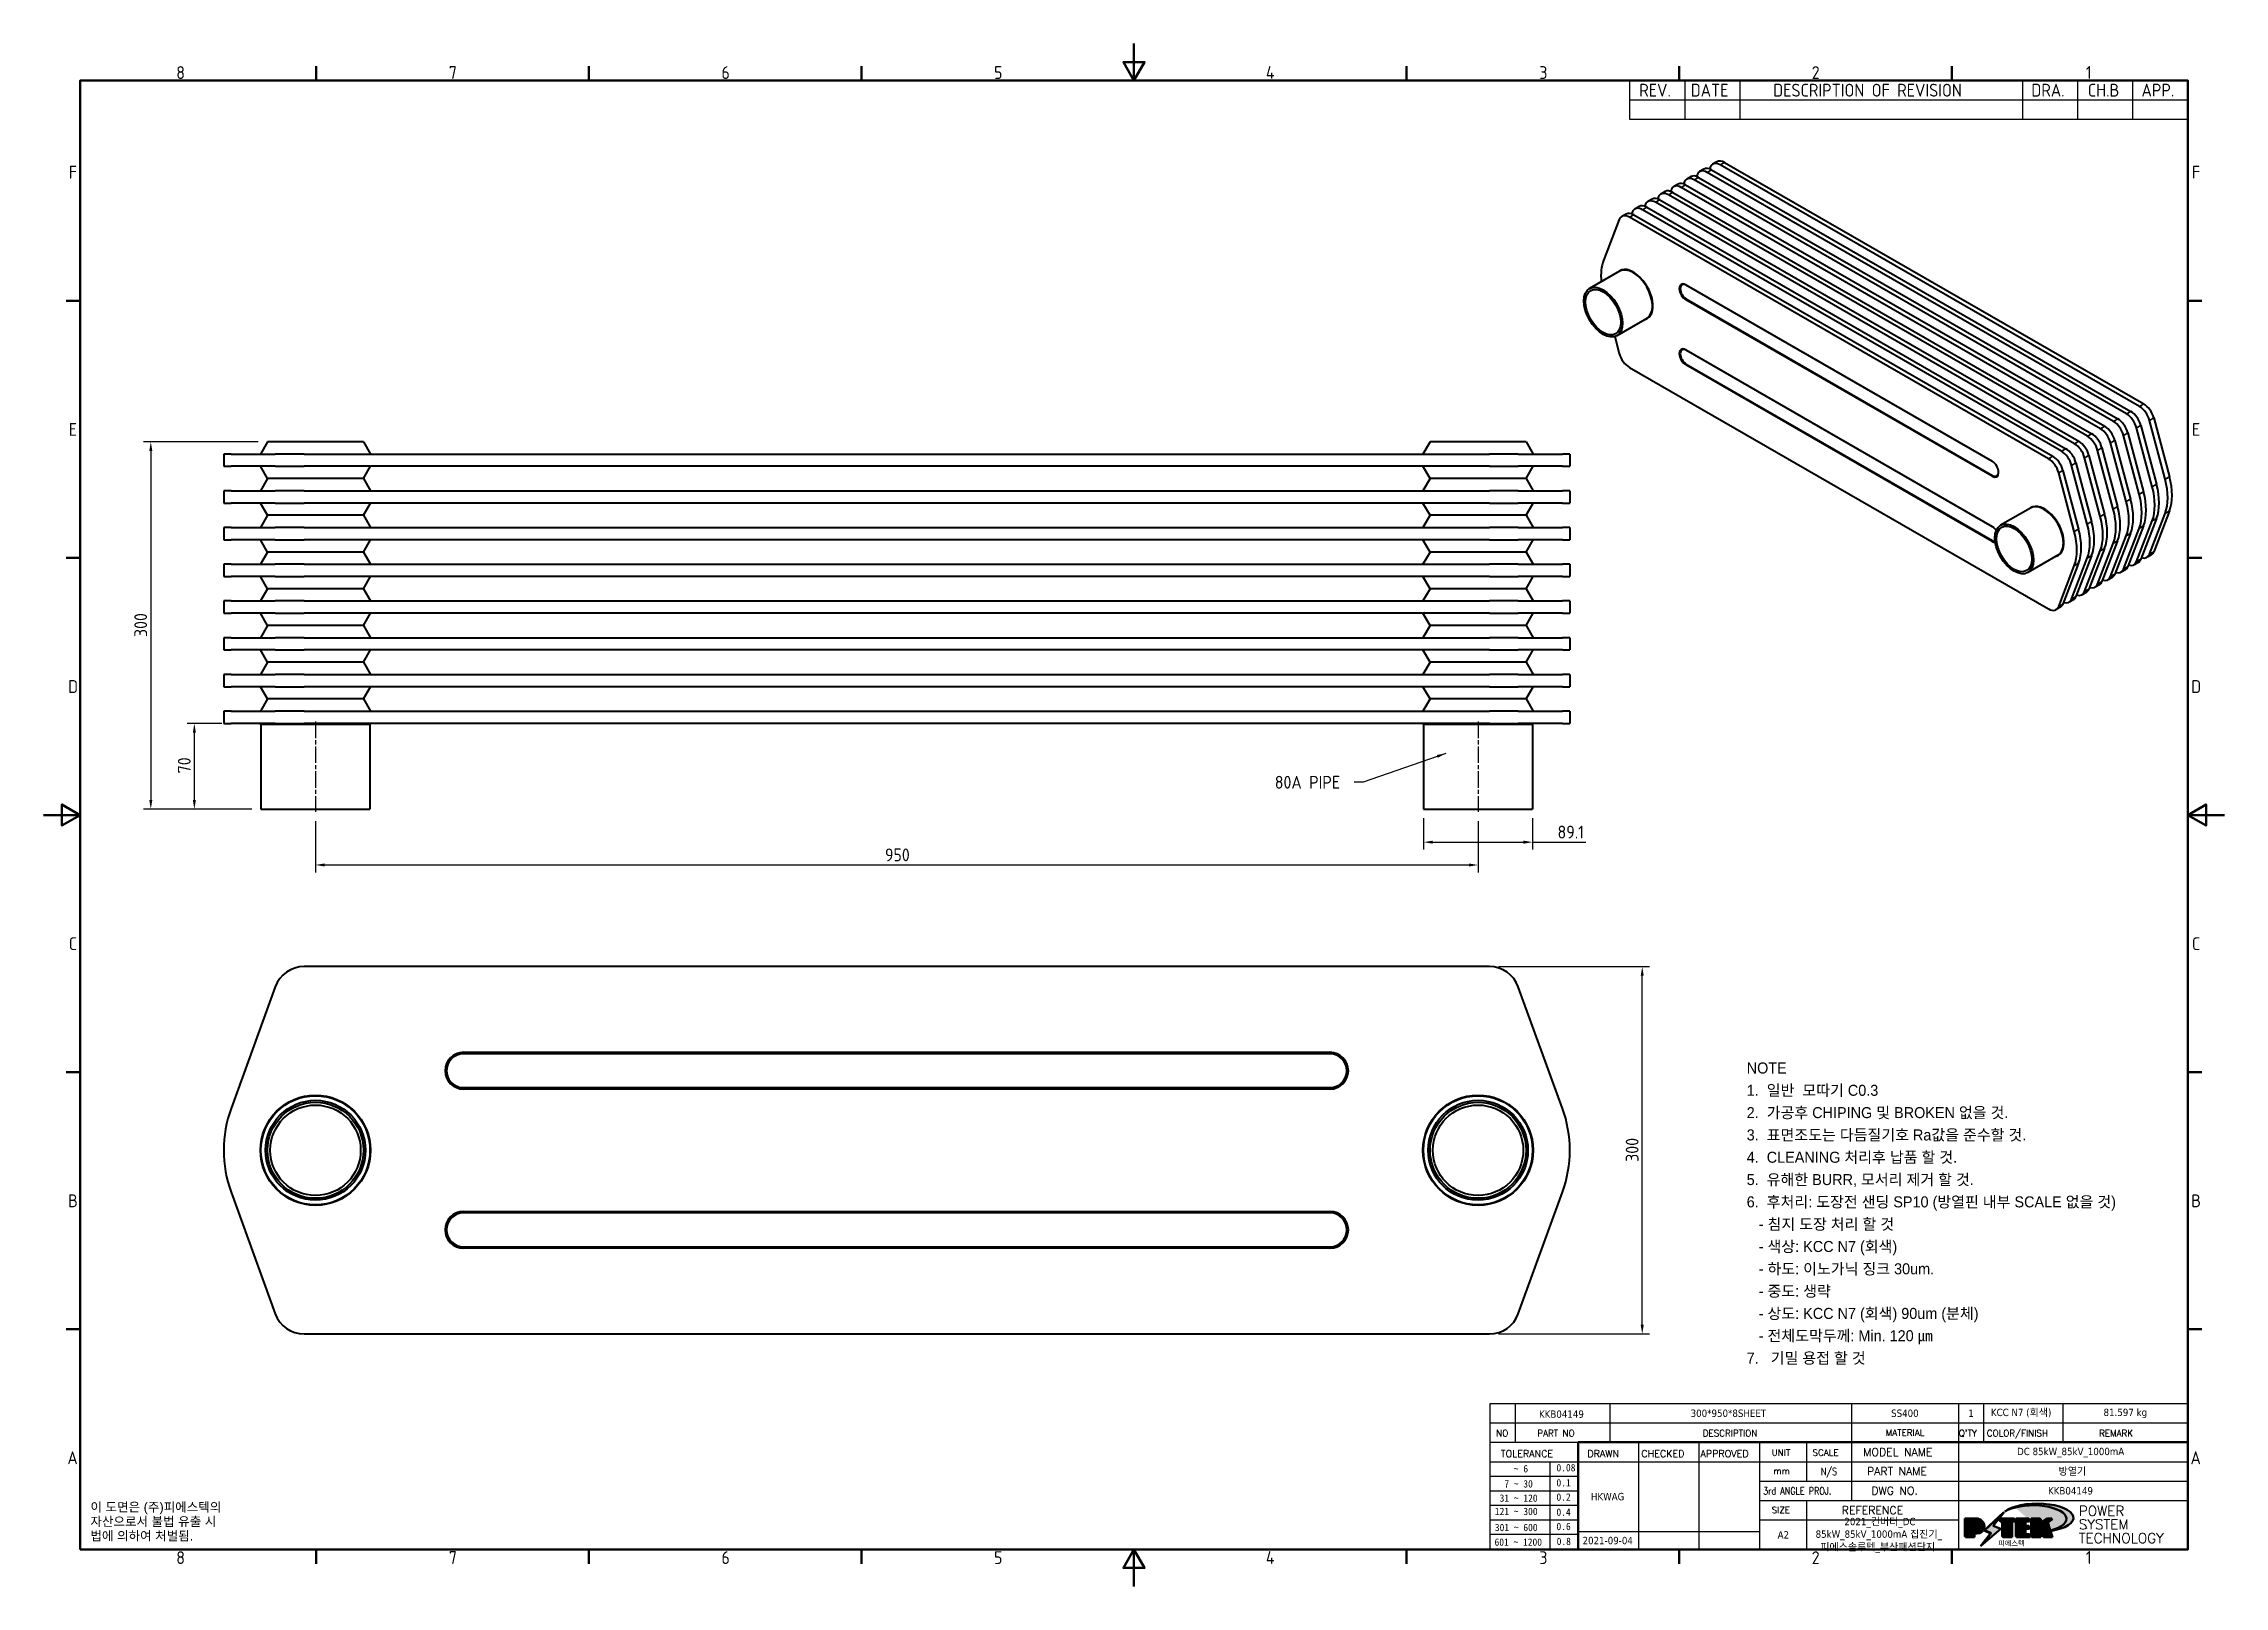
# Model space of a CAD drawing. Header units: millimetres. Extents: x 0 to 1782, y 0 to 1260.
import ezdxf
from ezdxf.enums import TextEntityAlignment as Align

# ---------------------------------------------------------------- set-up
doc = ezdxf.new("R2010")
doc.units = ezdxf.units.MM
doc.header["$LTSCALE"] = 3
doc.linetypes.add('CHAIN', pattern=[0.35429999999999995, 0.2362, -0.0295, 0.0591, -0.0295])
doc.layers.get('0').update_dxf_attribs({"color": 3, "lineweight": 25})
for name, color, linetype, lineweight in [('가시적인 것(ISO)', 3, 'Continuous', 40), ('가시적인 좁은 것(ISO)', 3, 'Continuous', 35), ('경계(ISO)', 7, 'Continuous', 70), ('기호(ISO)', 7, 'Continuous', 25), ('제목(ISO)', 7, 'Continuous', 50), ('중심선(ISO)', 7, 'Continuous', 25), ('치수(ISO)', 7, 'Continuous', 25), ('해치(ISO)', 7, 'Continuous', 18)]:
    doc.layers.add(name, color=color, linetype=linetype, lineweight=lineweight)
doc.styles.add('HAN_291', font='')
doc.styles.add('HAN_370', font='', dxfattribs={"width": 2})
doc.styles.add('ISO Proportional', font='arial.ttf')
doc.styles.add('RC_284', font='ROMANC.shx')
doc.styles.add('RC_287', font='ROMANC.shx')
doc.styles.add('RC_292', font='ROMANC.shx')
doc.styles.add('ROMANT_294', font='romant.shx')
doc.styles.add('문자 텍스트_PSTEK_POSCO', font='isocp.shx')
doc.styles.add('치수 텍스트_PSTEK_POSCO', font='isocp.shx')
doc.styles.add('텍스트 스타일198', font='tahoma.ttf')
doc.styles.add('텍스트 스타일333', font='ROMANC.shx', dxfattribs={"width": 0.800000011920929})
doc.styles.get('HAN_291').set_extended_font_data('GulimChe')
doc.styles.get('HAN_370').set_extended_font_data('GulimChe')
doc.dimstyles.new('치수_PSTEK_POSCO', dxfattribs={"dimscale": 3, "dimtxt": 3.5, "dimasz": 2.5, "dimexe": 2, "dimexo": 2.5, "dimgap": 1, "dimtad": 1, "dimrnd": 1e-08, "dimdsep": 46, "dimtxsty": '치수 텍스트_PSTEK_POSCO', "dimcen": 0.09, "dimdle": 10, "dimclrd": 7, "dimclre": 7, "dimclrt": 2, "dimadec": 1, "dimazin": 2, "dimtfac": 1, "dimtmove": 0, "dimatfit": 3, "dimfxl": 0, "dimtolj": 1, "dimlwd": -1, "dimlwe": -1, "dimarcsym": 0})
doc.dimstyles.new('치수_PSTEK_POSCO$7', dxfattribs={"dimscale": 3, "dimtxt": 3.5, "dimasz": 2.5, "dimexe": 2, "dimexo": 2.5, "dimgap": 1, "dimtad": 1, "dimrnd": 1e-08, "dimdsep": 46, "dimtxsty": '치수 텍스트_PSTEK_POSCO', "dimcen": 0.09, "dimdle": 10, "dimclrd": 7, "dimclre": 7, "dimclrt": 2, "dimadec": 1, "dimazin": 2, "dimtfac": 1, "dimtmove": 0, "dimatfit": 3, "dimfxl": 0, "dimtolj": 1, "dimlwd": -1, "dimlwe": -1, "dimarcsym": 0})

msp = doc.modelspace()

# ---------------------------------------------------------------- texts
at = {"layer": '기호(ISO)', "color": 2, "insert": (1006.02166595549, 656.7177011939513), "char_height": 10.49999982118607, "width": 61.84862852096558, "attachment_point": 4, "style": '치수 텍스트_PSTEK_POSCO'}
msp.add_mtext('{\\fISOCP|b0|i0;\\H10.5000;80A PIPE}', dxfattribs=at)
at = {"layer": '기호(ISO)', "color": 2, "insert": (38.2652332588892, 52.60201947593492), "char_height": 7.5, "width": 117.918311236298, "attachment_point": 4, "line_spacing_factor": 0.9442214965820312, "style": '문자 텍스트_PSTEK_POSCO'}
msp.add_mtext('{\\fArial|b0|i0;\\H7.5000;이 도면은 (주)피에스텍의\\P자산으로서 불법 유출 시 \\P법에 의하여 처벌됨.}', dxfattribs=at)

# ---------------------------------------------------------------- blocks, each defined once
blk = doc.blocks.new('경계 Default Border')
at = {"layer": '경계(ISO)'}
for p, q in [((74.25000190734863, 410), (74.25000190734863, 413.8999938964844)), ((148.5000038146973, 410), (148.5000038146973, 413.8999938964844)), ((222.7499961853027, 410), (222.7499961853027, 413.8999938964844)), ((371.25, 410), (371.25, 413.8999938964844)), ((445.4999923706055, 410), (445.4999923706055, 413.8999938964844)), ((519.7499847412109, 410), (519.7499847412109, 413.8999938964844)), ((10, 350), (6.100000143051147, 350)), ((584.0000152587891, 350), (587.9000091552734, 350)), ((10, 280), (6.100000143051147, 280)), ((584.0000152587891, 280), (587.9000091552734, 280)), ((10, 140), (6.100000143051147, 140)), ((584.0000152587891, 140), (587.9000091552734, 140)), ((10, 70), (6.100000143051147, 70)), ((584.0000152587891, 70), (587.9000091552734, 70)), ((74.25000190734863, 10), (74.25000190734863, 6.100000143051147)), ((148.5000038146973, 10), (148.5000038146973, 6.100000143051147)), ((222.7499961853027, 10), (222.7499961853027, 6.100000143051147)), ((371.25, 10), (371.25, 6.100000143051147)), ((445.4999923706055, 10), (445.4999923706055, 6.100000143051147)), ((519.7499847412109, 10), (519.7499847412109, 6.100000143051147))]:
    blk.add_line(p, q, dxfattribs=at)
at = {"layer": '경계(ISO)', "flags": 128}
for points in [[(297.0000076293945, 420), (297.0000076293945, 410), (294.1132545471191, 415), (299.8867607116699, 415), (297.0000076293945, 410)], [(10, 10), (10, 410), (584.0000152587891, 410), (584.0000152587891, 10), (10, 10)], [(0, 210), (10, 210), (5, 212.8867530822754), (5, 207.1132469177246), (10, 210)], [(594.0000152587891, 210), (584.0000152587891, 210), (589.0000152587891, 212.8867530822754), (589.0000152587891, 207.1132469177246), (584.0000152587891, 210)], [(297.0000076293945, 0), (297.0000076293945, 10), (294.1132545471191, 5), (299.8867607116699, 5), (297.0000076293945, 10)]]:
    blk.add_lwpolyline(points, dxfattribs=at)
at = {"layer": '경계(ISO)', "color": 2, "char_height": 3.499999940395355, "attachment_point": 7, "style": '문자 텍스트_PSTEK_POSCO'}
for s, insert in [('8', (36.12696281991731, 410.3666269379668)), ('7', (110.3769628199173, 410.3916567344917)), ('6', (184.6269628199173, 410.3666269379668)), ('5', (258.8769628199173, 410.3666269379668)), ('4', (332.9273818734409, 410.4)), ('3', (407.4049628911206, 410.3666269379668)), ('2', (481.6073627700749, 410.3666269379668)), ('1', (556.2754104957878, 410.4)), ('F', (6.851962849719566, 383.2500000298023)), ('F', (585.1519627901149, 383.2500000298023)), ('E', (6.851962849719566, 313.2166269677691)), ('E', (585.1519627901149, 313.2166269677691)), ('D', (6.657981917483848, 243.2166269677691)), ('D', (584.9579818578792, 243.2166269677691)), ('C', (6.851962849719566, 173.2166269677691)), ('C', (585.1519627901149, 173.2166269677691)), ('B', (6.657981917483848, 103.2166269677691)), ('B', (584.9579818578792, 103.2166269677691)), ('A', (6.466800992368466, 33.24165676429402)), ('A', (584.7668009327638, 33.24165676429402)), ('8', (36.12696281991731, 6.066626997571438)), ('7', (110.3769628199173, 6.091656794096343)), ('6', (184.6269628199173, 6.066626997571438)), ('5', (258.8769628199173, 6.066626997571438)), ('4', (332.9273818734409, 6.100000059604644)), ('3', (407.4049628911206, 6.066626997571438)), ('2', (481.6073627700749, 6.066626997571438)), ('1', (556.2754104957878, 6.100000059604644))]:
    blk.add_mtext(s, dxfattribs=dict(at, insert=insert))
blk = doc.blocks.new('제목 블록 PSTEK')
h = blk.add_hatch(color=1)
edge = h.paths.add_edge_path(flags=0)
edge.add_line((314.2242174273352, 19.60711530335299), (314.2242174273352, 17.00126995915134))
edge.add_line((314.2242174273352, 17.00126995915134), (314.3485873187598, 17.00126995915134))
edge.add_arc((314.3485873187598, 17.6527312952023), 0.6514613360509371, 270, 360)
edge.add_line((315.0000486548106, 17.6527312952023), (315.0000486548106, 18.95565396730211))
edge.add_arc((314.3485873187598, 18.95565396730212), 0.6514613360508712, 0, 90)
edge.add_line((314.3485873187598, 19.60711530335299), (314.2242174273352, 19.60711530335299))
edge = h.paths.add_edge_path()
edge.add_arc((314.9847713324306, 18.28938669179658), 1.969189947606664, 269.9999999999959, 450)
edge.add_line((314.9847713324306, 20.25857663940318), (311.7664314776902, 20.25857663940324))
edge.add_line((311.7664314776902, 20.25857663940324), (311.7664314776902, 15.3430047401139))
edge.add_line((311.7664314776902, 15.3430047401139), (314.2242174273352, 15.3430047401139))
edge.add_line((314.2242174273352, 15.3430047401139), (314.2242174273352, 16.32019674418991))
edge.add_line((314.2242174273352, 16.32019674418991), (314.9847713324307, 16.32019674418991))
h = blk.add_hatch(color=252)
edge = h.paths.add_edge_path()
edge.add_arc((314.9847713324309, 18.28938669179657), 1.969189947606666, 270, 406.8278729790604)
edge.add_arc((315.1624426058984, 18.1413272972396), 1.969189947606962, -90, 53.560984836317004, ccw=False)
edge.add_line((315.1624426058984, 16.17213734963263), (314.4018887008024, 16.17213734963263))
edge.add_line((314.4018887008024, 16.17213734963263), (314.4018887008024, 15.19494534555726))
edge.add_line((314.4018887008024, 15.19494534555726), (311.9441027511573, 15.19494534555726))
edge.add_line((311.9441027511573, 15.19494534555726), (311.9441027511573, 15.3430047401139))
edge.add_line((311.9441027511573, 15.3430047401139), (314.2242174273352, 15.3430047401139))
edge.add_line((314.2242174273352, 15.3430047401139), (314.2242174273352, 16.32019674418991))
edge.add_line((314.2242174273352, 16.32019674418991), (314.9847713324309, 16.32019674418991))
h = blk.add_hatch(color=252)
edge = h.paths.add_edge_path()
edge.add_line((314.4018887008024, 19.45905590879572), (314.5262585922315, 19.45905590879572))
edge.add_arc((314.5262585922314, 18.80759457274939), 0.6514613360463194, 60.4189348879147, 90.00000000000318, ccw=False)
edge.add_arc((314.3485873187602, 18.95565396730057), 0.6514613360524251, 39.96992292766206, 90.00000000009999)
edge.add_line((314.3485873187591, 19.60711530335307), (314.2242174273352, 19.60711530335298))
edge.add_line((314.2242174273352, 19.60711530335299), (314.2242174273352, 17.00126995915134))
edge.add_line((314.2242174273352, 17.00126995915134), (314.3485873187591, 17.00126995915134))
edge.add_arc((314.3485873187568, 17.652731295233), 0.6514613360816299, 270.0000000002, 274.6930825552478)
edge.add_line((314.4018887008024, 17.0034541317032), (314.4018887008024, 19.45905590879572))
for color, points in [(252, [(317.2195697678507, 17.0593801673321), (322.0326348870767, 21.62682475217465), (322.2781991042243, 21.94392121864296), (317.0471853425802, 16.97985676345368), (318.7512090904202, 16.1899260703855), (316.0018030350395, 12.71868385740789), (316.3356552234328, 13.00206718743325), (318.9235935156908, 16.2694494742633)]), (5, [(321.6183518841322, 17.4193704504104), (319.5281351041078, 18.24969419629727), (322.4505835294948, 22.02344462252142), (317.2195697678507, 17.0593801673321), (318.9235935156908, 16.2694494742633), (316.1741874603099, 12.79820726128571)]), (1, [(324.4839107253602, 19.60711530335299), (325.2419748254881, 19.60711530335299), (325.2419748254881, 20.25857663940324), (321.2266040451076, 20.25857663940324), (321.2266040451076, 19.60711530335299), (321.9846681452406, 19.60711530335299), (321.9846681452406, 15.3430047401139), (324.4839107253602, 15.3430047401139)]), (252, [(321.9846681452406, 19.60711530335299), (321.4042753185749, 19.60711530335299), (321.4042753185749, 19.45905590879572), (321.9846681452406, 19.45905590879572)]), (252, [(324.6615819988275, 19.45905590879572), (325.4196460989604, 19.45905590879572), (325.4196460989604, 20.11051724484596), (325.2419748254881, 20.11051724484596), (325.2419748254881, 19.60711530335299), (324.4839107253602, 19.60711530335299), (324.4839107253602, 15.3430047401139), (322.1623394187076, 15.3430047401139), (322.1623394187076, 15.19494534555726), (324.6615819988275, 15.19494534555726)]), (1, [(329.2277337269622, 20.25857663940324), (325.65654113025, 20.25857663940324), (325.65654113025, 15.3430047401139), (329.3580259941756, 15.3430047401139), (329.3580259941756, 15.9944660761648), (328.1137701654877, 15.9944660761648), (328.1137701654877, 17.56360607323003), (329.2277337269622, 17.56360607323003), (329.2277337269622, 18.25543873810179), (328.1137701654877, 18.25543873810179), (328.1137701654877, 19.60711530335299), (329.2277337269622, 19.60711530335299)]), (252, [(328.2914414389548, 19.45905590879572), (329.4054050004294, 19.45905590879572), (329.4054050004294, 20.11051724484596), (329.2277337269622, 20.11051724484596), (329.2277337269622, 19.60711530335299), (328.1137701654877, 19.60711530335299), (328.1137701654877, 18.25543873810179), (328.2914414389548, 18.25543873810179)]), (252, [(328.2914414389548, 17.41554667867274), (329.4054050004294, 17.41554667867274), (329.4054050004294, 18.10737934354514), (329.2277337269622, 18.10737934354514), (329.2277337269622, 17.56360607323003), (328.1137701654877, 17.56360607323003), (328.1137701654877, 15.9944660761648), (328.2914414389548, 15.9944660761648)]), (1, [(332.3312149849806, 20.25857663940324), (329.8592894925411, 20.25857663940324), (329.8592894925411, 15.3430047401139), (332.3312149849806, 15.3430047401139), (332.3312149849806, 17.4318630164523), (333.0701931098801, 15.3430047401139), (335.4855464857051, 15.3430047401139), (334.2514536401189, 19.30614745124769), (335.4379594596742, 20.25857663940324), (334.3071782107978, 20.25857663940324), (332.3312149849806, 18.99741471888304)]), (252, [(332.5088862584528, 20.1105172448466), (332.3312149849806, 20.1105172448466), (332.3312149849806, 18.99741471888368), (332.5088862584528, 19.11081371413894)]), (252, [(335.6156307331414, 20.11051724484596), (335.2535118015555, 20.11051724484596), (334.2514536401189, 19.30614745124769), (335.4855464857051, 15.3430047401139), (333.1954852176545, 15.3430047401139), (333.2478643833523, 15.19494534555726), (335.6632177591723, 15.19494534555726), (334.4291249135862, 19.15808805669106)]), (252, [(329.5356972676428, 15.8464066816075), (329.3580259941756, 15.8464066816075), (329.3580259941756, 15.3430047401139), (325.8342124037171, 15.3430047401139), (325.8342124037171, 15.19494534555726), (329.5356972676428, 15.19494534555726)]), (252, [(332.5088862584528, 16.92964231796647), (332.3312149849806, 17.43186301645164), (332.3312149849806, 15.3430047401139), (330.0369607660135, 15.3430047401139), (330.0369607660135, 15.19494534555726), (332.5088862584528, 15.19494534555726)])]:
    blk.add_hatch(color=color).paths.add_polyline_path(points)
at = {"layer": '해치(ISO)', "true_color": 0x27d1fc}
h = blk.add_hatch(color=140, dxfattribs=at)
edge = h.paths.add_edge_path()
edge.add_ellipse((330.3660919371412, 20.15576403068321), major_axis=(9.100907360794343, 0), ratio=0.4069904968023172, start_angle=301.3098473703837, end_angle=507.7436900681698)
edge.add_ellipse((331.5340919371412, 20.4634168429492), major_axis=(-9.82350664112931, 0), ratio=0.3942600559756514, start_angle=111.51207141178469, end_angle=334.47025347086895, ccw=False)
edge.add_line((335.1363447531188, 16.8601935978785), (335.0955236905705, 16.99119398620872))
at = {"color": 180}
for p, q in [((182.475792979055, 11.79100474011392), (182.4757929790549, 51.56524660363496)), ((182.4757929790549, 51.56524660363496), (372.4757929537551, 51.56524660363496)), ((189.2651435055721, 51.56524660363496), (189.2651435055722, 41.00524660363494)), ((215.2152739891528, 41.00524660363494), (215.2152739891528, 51.56524660363496)), ((280.8758854511282, 51.56524660363496), (280.8758854511282, 41.00524660363494)), ((310.0881549537552, 51.56524660363496), (310.0881549537553, 41.00524660363494)), ((316.9044520275131, 51.56524660363496), (316.9044520275127, 41.00524660363494)), ((338.4566026226726, 51.56524660363496), (338.4566026226727, 41.00524660363494)), ((372.4757929537551, 51.56524660363496), (372.4757929537551, 11.79100474011389)), ((182.475792979055, 46.2852466036349), (372.4757929537551, 46.28524660363492)), ((182.475792979055, 41.00524660363493), (206.451475290024, 41.00524660363493)), ((182.475792979055, 35.72524660363497), (206.451475290024, 35.72524660363497)), ((198.8621818849491, 12.02524660363491), (198.8621818849491, 35.72524660363497)), ((206.451475290024, 35.72524660363497), (372.4757929537551, 35.72524660363497)), ((222.9401812389276, 11.79100474011392), (222.9401812389276, 41.00524660363494)), ((239.4288871878316, 11.79100474011392), (239.4288871878316, 41.00524660363494)), ((255.9175931367356, 11.79100474011392), (255.9175931367356, 41.00524660363494)), ((268.6918866058747, 41.00524660363494), (268.6918866058747, 30.44524660363498)), ((280.8758854511282, 41.00524660363494), (280.8758854511282, 25.16524660363502)), ((310.088154953755, 41.00524660363494), (310.088154953755, 11.79100474011392)), ((182.475792979055, 31.77524660363492), (206.451475290024, 31.77524660363492)), ((255.917593136736, 30.44524660363498), (372.4757929537552, 30.44524660363501)), ((182.475792979055, 27.82524660363487), (206.451475290024, 27.82524660363487)), ((182.475792979055, 23.87524660363505), (206.451475290024, 23.87524660363505)), ((255.9175931367359, 25.16524660363502), (372.4757929537552, 25.165246603635)), ((268.6918866058744, 25.16524660363502), (268.6918866058744, 11.79100474011392)), ((182.475792979055, 19.92524660363478), (206.451475290024, 19.92524660363478)), ((255.9175931367359, 19.88524660363481), (310.0881549537553, 19.88524660363481)), ((182.475792979055, 15.97524660363496), (206.451475290024, 15.97524660363496)), ((206.451475290024, 16.74100474011396), (255.9175931367359, 16.74100474011396)), ((182.475792979055, 11.79100474011392), (372.4757929537551, 11.79100474011389))]:
    blk.add_line(p, q, dxfattribs=at)
at = {"color": 7, "lineweight": 50}
for p, q in [((206.4514752900237, 11.79100474011392), (206.4514752900237, 41.00524660363494)), ((206.451475290024, 41.00524660363494), (372.4757929537551, 41.00524660363496))]:
    blk.add_line(p, q, dxfattribs=at)
at = {"color": 7}
for p, q in [((311.7664314776902, 20.25900474011391), (311.7664314776902, 15.34300474011391)), ((314.9847713324309, 20.25857663940324), (311.7664314776902, 20.25857663940324)), ((314.9847713324309, 20.25857663940324), (311.7664314776902, 20.25857663940324)), ((311.7664314776902, 20.25857663940324), (311.7664314776902, 15.3430047401139)), ((314.2242174273352, 17.00126995915134), (314.2242174273352, 19.60711530335299)), ((314.2242174273352, 19.60711530335299), (314.3485873187591, 19.60711530335299)), ((314.3485873187591, 19.60711530335299), (314.2242174273352, 19.60711530335299)), ((314.2242174273352, 19.60711530335299), (314.2242174273352, 17.00126995915134)), ((314.2242174273352, 17.00126995915134), (314.2242174273352, 19.60711530335299)), ((314.2242174273352, 19.60711530335299), (314.3485873187591, 19.60711530335299)), ((314.4018887008024, 19.45905590879572), (314.5262585922314, 19.45905590879572)), ((314.4018887008024, 17.0034541317032), (314.4018887008024, 19.45905590879572)), ((315.0000486548106, 18.95565396730275), (315.0000486548106, 17.65273129520161)), ((315.0000486548106, 18.95565396730275), (315.0000486548106, 17.65273129520161)), ((322.2781991042243, 21.94392121864296), (317.0471853425802, 16.97985676345368)), ((322.4505835294948, 22.02344462252142), (317.2195697678507, 17.0593801673321)), ((317.2195697678507, 17.0593801673321), (322.0326348870767, 21.62682475217465)), ((319.5281351041078, 18.24969419629727), (322.4505835294948, 22.02344462252142)), ((321.6183518841322, 17.4193704504104), (319.5281351041078, 18.24969419629727)), ((325.2419748254881, 20.25857663940324), (321.2266040451076, 20.25857663940324)), ((321.2266040451076, 20.25857663940324), (321.2266040451076, 19.60711530335299)), ((325.2419748254881, 20.25857663940324), (321.2266040451076, 20.25857663940324)), ((321.2266040451076, 20.25857663940324), (321.2266040451076, 19.60711530335299)), ((321.2266040451076, 19.60711530335299), (321.9846681452406, 19.60711530335299)), ((321.2266040451076, 19.60711530335299), (321.9846681452406, 19.60711530335299)), ((321.4042753185749, 19.60711530335299), (321.4042753185749, 19.45905590879572)), ((321.9846681452406, 19.60711530335299), (321.4042753185749, 19.60711530335299)), ((321.4042753185749, 19.45905590879572), (321.9846681452406, 19.45905590879572)), ((321.9846681452406, 19.60711530335299), (321.9846681452406, 15.3430047401139)), ((321.9846681452406, 19.45905590879572), (321.9846681452406, 19.60711530335299)), ((321.9846681452406, 19.60711530335299), (321.9846681452406, 15.3430047401139)), ((322.0326348870767, 21.62682475217465), (322.2781991042243, 21.94392121864296)), ((324.4839107253602, 19.60711530335299), (325.2419748254881, 19.60711530335299)), ((324.4839107253602, 15.3430047401139), (324.4839107253602, 19.60711530335299)), ((325.2419748254881, 19.60711530335299), (324.4839107253602, 19.60711530335299)), ((324.4839107253602, 19.60711530335299), (324.4839107253602, 15.3430047401139)), ((324.4839107253602, 19.60711530335299), (325.2419748254881, 19.60711530335299)), ((324.4839107253602, 15.3430047401139), (324.4839107253602, 19.60711530335299)), ((324.6615819988275, 19.45905590879572), (325.4196460989604, 19.45905590879572)), ((324.6615819988275, 15.19494534555726), (324.6615819988275, 19.45905590879572)), ((325.2419748254881, 19.60711530335299), (325.2419748254881, 20.25857663940324)), ((325.2419748254881, 19.60711530335299), (325.2419748254881, 20.25857663940324)), ((325.4196460989604, 20.11051724484596), (325.2419748254881, 20.11051724484596)), ((325.2419748254881, 20.11051724484596), (325.2419748254881, 19.60711530335299)), ((325.4196460989604, 19.45905590879572), (325.4196460989604, 20.11051724484596)), ((329.2277337269622, 20.25857663940324), (325.65654113025, 20.25857663940324)), ((325.65654113025, 20.25857663940324), (325.65654113025, 15.3430047401139)), ((325.65654113025, 20.25857663940324), (325.65654113025, 15.3430047401139)), ((329.2277337269622, 20.25857663940324), (325.65654113025, 20.25857663940324)), ((328.1137701654877, 18.25543873810179), (328.1137701654877, 19.60711530335299)), ((328.1137701654877, 19.60711530335299), (329.2277337269622, 19.60711530335299)), ((329.2277337269622, 19.60711530335299), (328.1137701654877, 19.60711530335299)), ((328.1137701654877, 19.60711530335299), (328.1137701654877, 18.25543873810179)), ((328.1137701654877, 18.25543873810179), (328.1137701654877, 19.60711530335299)), ((328.1137701654877, 19.60711530335299), (329.2277337269622, 19.60711530335299)), ((329.2277337269622, 18.25543873810179), (328.1137701654877, 18.25543873810179)), ((328.1137701654877, 18.25543873810179), (328.2914414389548, 18.25543873810179)), ((329.2277337269622, 18.25543873810179), (328.1137701654877, 18.25543873810179)), ((328.2914414389548, 18.25543873810179), (328.2914414389548, 19.45905590879572)), ((328.2914414389548, 19.45905590879572), (329.4054050004294, 19.45905590879572)), ((329.2277337269622, 19.60711530335299), (329.2277337269622, 20.25857663940324)), ((329.2277337269622, 19.60711530335299), (329.2277337269622, 20.25857663940324)), ((329.4054050004294, 20.11051724484596), (329.2277337269622, 20.11051724484596)), ((329.2277337269622, 20.11051724484596), (329.2277337269622, 19.60711530335299)), ((329.2277337269622, 17.56360607323003), (329.2277337269622, 18.25543873810179)), ((329.2277337269622, 17.56360607323003), (329.2277337269622, 18.25543873810179)), ((329.4054050004294, 18.10737934354514), (329.2277337269622, 18.10737934354514)), ((329.2277337269622, 18.10737934354514), (329.2277337269622, 17.56360607323003)), ((329.4054050004294, 19.45905590879572), (329.4054050004294, 20.11051724484596)), ((329.4054050004294, 17.41554667867274), (329.4054050004294, 18.10737934354514)), ((332.3312149849806, 20.25857663940324), (329.8592894925411, 20.25857663940324)), ((329.8592894925411, 20.25857663940324), (329.8592894925411, 15.3430047401139)), ((329.8592894925411, 20.25857663940324), (329.8592894925411, 15.3430047401139)), ((332.3312149849806, 20.25857663940324), (329.8592894925411, 20.25857663940324)), ((334.3071782107978, 20.25857663940324), (332.3312149849806, 18.99741471888304)), ((332.3312149849806, 18.99741471888304), (332.3312149849806, 20.25857663940324)), ((334.3071782107978, 20.25857663940324), (332.3312149849806, 18.99741471888304)), ((332.3312149849806, 18.99741471888304), (332.3312149849806, 20.25857663940324)), ((332.5088862584528, 20.1105172448466), (332.3312149849806, 20.1105172448466)), ((332.3312149849806, 20.1105172448466), (332.3312149849806, 18.99741471888368)), ((332.3312149849806, 18.99741471888368), (332.5088862584528, 19.11081371413894)), ((332.5088862584528, 19.11081371413894), (332.5088862584528, 20.1105172448466)), ((334.2514536401189, 19.30614745124769), (335.4379594596742, 20.25857663940324)), ((334.2514536401189, 19.30614745124769), (335.4379594596742, 20.25857663940324)), ((335.2535118015555, 20.11051724484596), (334.2514536401189, 19.30614745124769)), ((335.4855464857051, 15.3430047401139), (334.2514536401189, 19.30614745124769)), ((334.2514536401189, 19.30614745124769), (335.4855464857051, 15.3430047401139)), ((335.4855464857051, 15.3430047401139), (334.2514536401189, 19.30614745124769)), ((335.4379594596742, 20.25857663940324), (334.3071782107978, 20.25857663940324)), ((335.4379594596742, 20.25857663940324), (334.3071782107978, 20.25857663940324)), ((334.4291249135862, 19.15808805669104), (335.6156307331414, 20.11051724484596)), ((335.6632177591723, 15.19494534555726), (334.4291249135862, 19.15808805669104)), ((335.6156307331414, 20.11051724484596), (335.2535118015555, 20.11051724484596)), ((311.7664314776902, 15.3430047401139), (314.2242174273352, 15.3430047401139)), ((311.7664314776902, 15.3430047401139), (314.2242174273352, 15.3430047401139)), ((314.2242174273352, 15.3430047401139), (311.9441027511573, 15.3430047401139)), ((311.9441027511573, 15.3430047401139), (311.9441027511573, 15.19494534555726)), ((311.9441027511573, 15.19494534555726), (314.4018887008024, 15.19494534555726)), ((314.3485873187591, 17.00126995915134), (314.2242174273352, 17.00126995915134)), ((314.2242174273352, 17.00126995915134), (314.3485873187591, 17.00126995915134)), ((314.3485873187591, 17.00126995915134), (314.2242174273352, 17.00126995915134)), ((314.2242174273352, 16.32019674418991), (314.9847713324309, 16.32019674418991)), ((314.2242174273352, 15.3430047401139), (314.2242174273352, 16.32019674418991)), ((314.9847713324309, 16.32019674418991), (314.2242174273352, 16.32019674418991)), ((314.2242174273352, 16.32019674418991), (314.2242174273352, 15.3430047401139)), ((314.2242174273352, 16.32019674418991), (314.9847713324309, 16.32019674418991)), ((314.2242174273352, 15.3430047401139), (314.2242174273352, 16.32019674418991)), ((314.4018887008024, 16.17213734963263), (315.162442605898, 16.17213734963263)), ((314.4018887008024, 15.19494534555726), (314.4018887008024, 16.17213734963263)), ((318.7512090904202, 16.1899260703855), (316.0018030350395, 12.71868385740789)), ((316.0018030350395, 12.71868385740789), (316.3356552234328, 13.00206718743325)), ((316.1741874603099, 12.79820726128571), (321.6183518841322, 17.4193704504104)), ((318.9235935156908, 16.2694494742633), (316.1741874603099, 12.79820726128571)), ((316.3356552234328, 13.00206718743325), (318.9235935156908, 16.2694494742633)), ((317.0471853425802, 16.97985676345368), (318.7512090904202, 16.1899260703855)), ((318.9235935156908, 16.2694494742633), (317.2195697678507, 17.0593801673321)), ((317.2195697678507, 17.0593801673321), (318.9235935156908, 16.2694494742633)), ((321.9846681452406, 15.3430047401139), (324.4839107253602, 15.3430047401139)), ((321.9846681452406, 15.3430047401139), (324.4839107253602, 15.3430047401139)), ((324.4839107253602, 15.3430047401139), (322.1623394187076, 15.3430047401139)), ((322.1623394187076, 15.3430047401139), (322.1623394187076, 15.19494534555726)), ((322.1623394187076, 15.19494534555726), (324.6615819988275, 15.19494534555726)), ((325.65654113025, 15.3430047401139), (329.3580259941756, 15.3430047401139)), ((325.65654113025, 15.3430047401139), (329.3580259941756, 15.3430047401139)), ((329.3580259941756, 15.3430047401139), (325.8342124037171, 15.3430047401139)), ((325.8342124037171, 15.3430047401139), (325.8342124037171, 15.19494534555726)), ((325.8342124037171, 15.19494534555726), (329.5356972676428, 15.19494534555726)), ((328.1137701654877, 17.56360607323003), (329.2277337269622, 17.56360607323003)), ((328.1137701654877, 15.9944660761648), (328.1137701654877, 17.56360607323003)), ((329.2277337269622, 17.56360607323003), (328.1137701654877, 17.56360607323003)), ((328.1137701654877, 17.56360607323003), (328.1137701654877, 15.9944660761648)), ((328.1137701654877, 17.56360607323003), (329.2277337269622, 17.56360607323003)), ((328.1137701654877, 15.9944660761648), (328.1137701654877, 17.56360607323003)), ((329.3580259941756, 15.9944660761648), (328.1137701654877, 15.9944660761648)), ((328.1137701654877, 15.9944660761648), (328.2914414389548, 15.9944660761648)), ((329.3580259941756, 15.9944660761648), (328.1137701654877, 15.9944660761648)), ((328.2914414389548, 15.9944660761648), (328.2914414389548, 17.41554667867274)), ((328.2914414389548, 17.41554667867274), (329.4054050004294, 17.41554667867274)), ((329.3580259941756, 15.3430047401139), (329.3580259941756, 15.9944660761648)), ((329.3580259941756, 15.3430047401139), (329.3580259941756, 15.9944660761648)), ((329.5356972676428, 15.8464066816075), (329.3580259941756, 15.8464066816075)), ((329.3580259941756, 15.8464066816075), (329.3580259941756, 15.3430047401139)), ((329.5356972676428, 15.19494534555726), (329.5356972676428, 15.8464066816075)), ((329.8592894925411, 15.3430047401139), (332.3312149849806, 15.3430047401139)), ((329.8592894925411, 15.3430047401139), (332.3312149849806, 15.3430047401139)), ((332.3312149849806, 15.3430047401139), (330.0369607660135, 15.3430047401139)), ((330.0369607660135, 15.3430047401139), (330.0369607660135, 15.19494534555726)), ((330.0369607660135, 15.19494534555726), (332.5088862584528, 15.19494534555726)), ((332.3312149849806, 17.4318630164523), (333.0701931098801, 15.3430047401139)), ((332.3312149849806, 15.3430047401139), (332.3312149849806, 17.4318630164523)), ((332.5088862584528, 16.92964231796647), (332.3312149849806, 17.43186301645164)), ((332.3312149849806, 17.43186301645164), (332.3312149849806, 15.3430047401139)), ((332.3312149849806, 17.4318630164523), (333.0701931098801, 15.3430047401139)), ((332.3312149849806, 15.3430047401139), (332.3312149849806, 17.4318630164523)), ((332.5088862584528, 15.19494534555726), (332.5088862584528, 16.92964231796647)), ((333.0701931098801, 15.3430047401139), (335.4855464857051, 15.3430047401139)), ((333.0701931098801, 15.3430047401139), (335.4855464857051, 15.3430047401139)), ((335.4855464857051, 15.3430047401139), (333.1954852176545, 15.3430047401139)), ((333.1954852176545, 15.3430047401139), (333.2478643833523, 15.19494534555726)), ((333.2478643833523, 15.19494534555726), (335.6632177591723, 15.19494534555726)), ((345.0447381189468, 17.50375595811051), (344.9867755289346, 17.689895936919))]:
    blk.add_line(p, q, dxfattribs=at)
at = {"color": 1}
for p, q in [((314.9847713324309, 20.25857663940324), (311.7664314776902, 20.25857663940324)), ((311.7664314776902, 20.25857663940324), (311.7664314776902, 15.3430047401139)), ((314.2242174273352, 17.00126995915134), (314.2242174273352, 19.60711530335299)), ((314.2242174273352, 19.60711530335299), (314.3485873187591, 19.60711530335299)), ((315.0000486548106, 18.95565396730275), (315.0000486548106, 17.65273129520161)), ((325.2419748254881, 20.25857663940324), (321.2266040451076, 20.25857663940324)), ((321.2266040451076, 20.25857663940324), (321.2266040451076, 19.60711530335299)), ((321.2266040451076, 19.60711530335299), (321.9846681452406, 19.60711530335299)), ((321.9846681452406, 19.60711530335299), (321.9846681452406, 15.3430047401139)), ((324.4839107253602, 19.60711530335299), (325.2419748254881, 19.60711530335299)), ((324.4839107253602, 15.3430047401139), (324.4839107253602, 19.60711530335299)), ((325.2419748254881, 19.60711530335299), (325.2419748254881, 20.25857663940324)), ((329.2277337269622, 20.25857663940324), (325.65654113025, 20.25857663940324)), ((325.65654113025, 20.25857663940324), (325.65654113025, 15.3430047401139)), ((328.1137701654877, 18.25543873810179), (328.1137701654877, 19.60711530335299)), ((328.1137701654877, 19.60711530335299), (329.2277337269622, 19.60711530335299)), ((329.2277337269622, 18.25543873810179), (328.1137701654877, 18.25543873810179)), ((329.2277337269622, 19.60711530335299), (329.2277337269622, 20.25857663940324)), ((329.2277337269622, 17.56360607323003), (329.2277337269622, 18.25543873810179)), ((332.3312149849806, 20.25857663940324), (329.8592894925411, 20.25857663940324)), ((329.8592894925411, 20.25857663940324), (329.8592894925411, 15.3430047401139)), ((334.3071782107978, 20.25857663940324), (332.3312149849806, 18.99741471888304)), ((332.3312149849806, 18.99741471888304), (332.3312149849806, 20.25857663940324)), ((334.2514536401189, 19.30614745124769), (335.4379594596742, 20.25857663940324)), ((335.4855464857051, 15.3430047401139), (334.2514536401189, 19.30614745124769)), ((335.4379594596742, 20.25857663940324), (334.3071782107978, 20.25857663940324)), ((311.7664314776902, 15.3430047401139), (314.2242174273352, 15.3430047401139)), ((314.3485873187591, 17.00126995915134), (314.2242174273352, 17.00126995915134)), ((314.2242174273352, 16.32019674418991), (314.9847713324309, 16.32019674418991)), ((314.2242174273352, 15.3430047401139), (314.2242174273352, 16.32019674418991)), ((321.9846681452406, 15.3430047401139), (324.4839107253602, 15.3430047401139)), ((325.65654113025, 15.3430047401139), (329.3580259941756, 15.3430047401139)), ((328.1137701654877, 17.56360607323003), (329.2277337269622, 17.56360607323003)), ((328.1137701654877, 15.9944660761648), (328.1137701654877, 17.56360607323003)), ((329.3580259941756, 15.9944660761648), (328.1137701654877, 15.9944660761648)), ((329.3580259941756, 15.3430047401139), (329.3580259941756, 15.9944660761648)), ((329.8592894925411, 15.3430047401139), (332.3312149849806, 15.3430047401139)), ((332.3312149849806, 17.4318630164523), (333.0701931098801, 15.3430047401139)), ((332.3312149849806, 15.3430047401139), (332.3312149849806, 17.4318630164523)), ((333.0701931098801, 15.3430047401139), (335.4855464857051, 15.3430047401139))]:
    blk.add_line(p, q, dxfattribs=at)
at = {"color": 5}
for p, q in [((322.4505835294948, 22.02344462252142), (317.2195697678507, 17.0593801673321)), ((319.5281351041078, 18.24969419629727), (322.4505835294948, 22.02344462252142)), ((321.6183518841322, 17.4193704504104), (319.5281351041078, 18.24969419629727)), ((316.1741874603099, 12.79820726128571), (321.6183518841322, 17.4193704504104)), ((318.9235935156908, 16.2694494742633), (316.1741874603099, 12.79820726128571)), ((317.2195697678507, 17.0593801673321), (318.9235935156908, 16.2694494742633))]:
    blk.add_line(p, q, dxfattribs=at)
at = {"color": 7}
for centre, radius, start, end in [((314.3485873187598, 18.95565396730211), 0.6514613360508712, 0, 90), ((314.3485873187602, 18.95565396730057), 0.6514613360524251, 39.96992292766117, 90), ((314.3485873187598, 18.95565396730212), 0.6514613360508712, 0, 90), ((314.5262585922314, 18.80759457274939), 0.6514613360463193, 60.41893488791137, 90), ((314.9847713324309, 18.28938669179658), 1.969189947606665, 270, 90), ((314.9847713324309, 18.28938669179658), 1.969189947606665, 270, 90), ((314.9847713324307, 18.2893866917965), 1.969189947606594, 270, 46.82787297909833), ((315.1624426058984, 18.1413272972396), 1.969189947606961, 270, 53.56098483636067), ((314.3485873187597, 17.65273129520228), 0.6514613360509381, 270, 0), ((314.3485873187598, 17.6527312952023), 0.6514613360509381, 270, 0), ((314.3485873187568, 17.652731295233), 0.6514613360816299, 270, 274.6930825552478)]:
    blk.add_arc(centre, radius, start, end, dxfattribs=at)
at = {"color": 1}
for centre, radius, start, end in [((314.3485873187598, 18.95565396730211), 0.6514613360508712, 0, 90), ((314.9847713324309, 18.28938669179657), 1.969189947606665, 270, 90), ((314.3485873187598, 17.6527312952023), 0.6514613360509381, 270, 0)]:
    blk.add_arc(centre, radius, start, end, dxfattribs=at)
at = {"layer": '제목(ISO)', "lineweight": 18}
blk.add_line((182.475792979055, 35.72500474011393), (182.475792979055, 11.79100474011392), dxfattribs=at)
at = {"layer": '제목(ISO)'}
for p, q in [((314.9847713324306, 20.25857663940324), (311.7664314776902, 20.25857663940324)), ((311.7664314776902, 20.25857663940324), (311.7664314776902, 15.3430047401139)), ((314.2242174273352, 17.00126995915134), (314.2242174273352, 19.60711530335299)), ((314.2242174273352, 19.60711530335299), (314.3485873187598, 19.60711530335299)), ((314.3485873187591, 19.60711530335299), (314.2242174273352, 19.60711530335299)), ((314.2242174273352, 19.60711530335299), (314.2242174273352, 17.00126995915134)), ((314.4018887008024, 19.45905590879572), (314.5262585922314, 19.45905590879572)), ((314.4018887008024, 17.0034541317032), (314.4018887008024, 19.45905590879572)), ((315.0000486548106, 18.95565396730211), (315.0000486548106, 17.6527312952023)), ((322.2781991042243, 21.94392121864296), (317.0471853425802, 16.97985676345368)), ((322.4505835294948, 22.02344462252142), (317.2195697678507, 17.0593801673321)), ((317.2195697678507, 17.0593801673321), (322.0326348870767, 21.62682475217465)), ((319.5281351041078, 18.24969419629727), (322.4505835294948, 22.02344462252142)), ((321.6183518841322, 17.4193704504104), (319.5281351041078, 18.24969419629727)), ((325.2419748254881, 20.25857663940324), (321.2266040451076, 20.25857663940324)), ((321.2266040451076, 20.25857663940324), (321.2266040451076, 19.60711530335299)), ((321.2266040451076, 19.60711530335299), (321.9846681452406, 19.60711530335299)), ((321.9846681452406, 19.60711530335299), (321.4042753185749, 19.60711530335299)), ((321.4042753185749, 19.60711530335299), (321.4042753185749, 19.45905590879572)), ((321.4042753185749, 19.45905590879572), (321.9846681452406, 19.45905590879572)), ((321.9846681452406, 19.60711530335299), (321.9846681452406, 15.3430047401139)), ((321.9846681452406, 19.45905590879572), (321.9846681452406, 19.60711530335299)), ((322.0326348870767, 21.62682475217465), (322.2781991042243, 21.94392121864296)), ((324.4839107253602, 19.60711530335299), (325.2419748254881, 19.60711530335299)), ((324.4839107253602, 15.3430047401139), (324.4839107253602, 19.60711530335299)), ((325.2419748254881, 19.60711530335299), (324.4839107253602, 19.60711530335299)), ((324.4839107253602, 19.60711530335299), (324.4839107253602, 15.3430047401139)), ((324.6615819988275, 19.45905590879572), (325.4196460989604, 19.45905590879572)), ((324.6615819988275, 15.19494534555726), (324.6615819988275, 19.45905590879572)), ((325.2419748254881, 19.60711530335299), (325.2419748254881, 20.25857663940324)), ((325.4196460989604, 20.11051724484596), (325.2419748254881, 20.11051724484596)), ((325.2419748254881, 20.11051724484596), (325.2419748254881, 19.60711530335299)), ((325.4196460989604, 19.45905590879572), (325.4196460989604, 20.11051724484596)), ((329.2277337269622, 20.25857663940324), (325.65654113025, 20.25857663940324)), ((325.65654113025, 20.25857663940324), (325.65654113025, 15.3430047401139)), ((328.1137701654877, 18.25543873810179), (328.1137701654877, 19.60711530335299)), ((328.1137701654877, 19.60711530335299), (329.2277337269622, 19.60711530335299)), ((329.2277337269622, 19.60711530335299), (328.1137701654877, 19.60711530335299)), ((328.1137701654877, 19.60711530335299), (328.1137701654877, 18.25543873810179)), ((329.2277337269622, 18.25543873810179), (328.1137701654877, 18.25543873810179)), ((328.1137701654877, 18.25543873810179), (328.2914414389548, 18.25543873810179)), ((328.2914414389548, 19.45905590879572), (329.4054050004294, 19.45905590879572)), ((328.2914414389548, 18.25543873810179), (328.2914414389548, 19.45905590879572)), ((329.2277337269622, 19.60711530335299), (329.2277337269622, 20.25857663940324)), ((329.4054050004294, 20.11051724484596), (329.2277337269622, 20.11051724484596)), ((329.2277337269622, 20.11051724484596), (329.2277337269622, 19.60711530335299)), ((329.2277337269622, 17.56360607323003), (329.2277337269622, 18.25543873810179)), ((329.4054050004294, 18.10737934354514), (329.2277337269622, 18.10737934354514)), ((329.2277337269622, 18.10737934354514), (329.2277337269622, 17.56360607323003)), ((329.4054050004294, 19.45905590879572), (329.4054050004294, 20.11051724484596)), ((329.4054050004294, 17.41554667867274), (329.4054050004294, 18.10737934354514)), ((332.3312149849806, 20.25857663940324), (329.8592894925411, 20.25857663940324)), ((329.8592894925411, 20.25857663940324), (329.8592894925411, 15.3430047401139)), ((334.3071782107978, 20.25857663940324), (332.3312149849806, 18.99741471888304)), ((332.3312149849806, 18.99741471888304), (332.3312149849806, 20.25857663940324)), ((332.5088862584528, 20.1105172448466), (332.3312149849806, 20.1105172448466)), ((332.3312149849806, 20.1105172448466), (332.3312149849806, 18.99741471888368)), ((332.3312149849806, 18.99741471888368), (332.5088862584528, 19.11081371413894)), ((332.5088862584528, 19.11081371413894), (332.5088862584528, 20.1105172448466)), ((334.2514536401189, 19.30614745124769), (335.4379594596742, 20.25857663940324)), ((335.2535118015555, 20.11051724484596), (334.2514536401189, 19.30614745124769)), ((335.4855464857051, 15.3430047401139), (334.2514536401189, 19.30614745124769)), ((334.2514536401189, 19.30614745124769), (335.4855464857051, 15.3430047401139)), ((335.4379594596742, 20.25857663940324), (334.3071782107978, 20.25857663940324)), ((334.4291249135862, 19.15808805669106), (335.6156307331414, 20.11051724484596)), ((335.6632177591723, 15.19494534555726), (334.4291249135862, 19.15808805669106)), ((335.6156307331414, 20.11051724484596), (335.2535118015555, 20.11051724484596)), ((311.7664314776902, 15.3430047401139), (314.2242174273352, 15.3430047401139)), ((314.2242174273352, 15.3430047401139), (311.9441027511573, 15.3430047401139)), ((311.9441027511573, 15.3430047401139), (311.9441027511573, 15.19494534555726)), ((311.9441027511573, 15.19494534555726), (314.4018887008024, 15.19494534555726)), ((314.3485873187598, 17.00126995915134), (314.2242174273352, 17.00126995915134)), ((314.2242174273352, 17.00126995915134), (314.3485873187591, 17.00126995915134)), ((314.2242174273352, 15.3430047401139), (314.2242174273352, 16.32019674418991)), ((314.2242174273352, 16.32019674418991), (314.9847713324307, 16.32019674418991)), ((314.9847713324309, 16.32019674418991), (314.2242174273352, 16.32019674418991)), ((314.2242174273352, 16.32019674418991), (314.2242174273352, 15.3430047401139)), ((314.4018887008024, 15.19494534555726), (314.4018887008024, 16.17213734963263)), ((314.4018887008024, 16.17213734963263), (315.1624426058984, 16.17213734963263)), ((318.7512090904202, 16.1899260703855), (316.0018030350395, 12.71868385740789)), ((316.0018030350395, 12.71868385740789), (316.3356552234328, 13.00206718743325)), ((316.1741874603099, 12.79820726128571), (321.6183518841322, 17.4193704504104)), ((318.9235935156908, 16.2694494742633), (316.1741874603099, 12.79820726128571)), ((316.3356552234328, 13.00206718743325), (318.9235935156908, 16.2694494742633)), ((317.0471853425802, 16.97985676345368), (318.7512090904202, 16.1899260703855)), ((317.2195697678507, 17.0593801673321), (318.9235935156908, 16.2694494742633)), ((318.9235935156908, 16.2694494742633), (317.2195697678507, 17.0593801673321)), ((321.9846681452406, 15.3430047401139), (324.4839107253602, 15.3430047401139)), ((324.4839107253602, 15.3430047401139), (322.1623394187076, 15.3430047401139)), ((322.1623394187076, 15.3430047401139), (322.1623394187076, 15.19494534555726)), ((322.1623394187076, 15.19494534555726), (324.6615819988275, 15.19494534555726)), ((325.65654113025, 15.3430047401139), (329.3580259941756, 15.3430047401139)), ((329.3580259941756, 15.3430047401139), (325.8342124037171, 15.3430047401139)), ((325.8342124037171, 15.3430047401139), (325.8342124037171, 15.19494534555726)), ((325.8342124037171, 15.19494534555726), (329.5356972676428, 15.19494534555726)), ((328.1137701654877, 15.9944660761648), (328.1137701654877, 17.56360607323003)), ((328.1137701654877, 17.56360607323003), (329.2277337269622, 17.56360607323003)), ((329.2277337269622, 17.56360607323003), (328.1137701654877, 17.56360607323003)), ((328.1137701654877, 17.56360607323003), (328.1137701654877, 15.9944660761648)), ((329.3580259941756, 15.9944660761648), (328.1137701654877, 15.9944660761648)), ((328.1137701654877, 15.9944660761648), (328.2914414389548, 15.9944660761648)), ((328.2914414389548, 17.41554667867274), (329.4054050004294, 17.41554667867274)), ((328.2914414389548, 15.9944660761648), (328.2914414389548, 17.41554667867274)), ((329.3580259941756, 15.3430047401139), (329.3580259941756, 15.9944660761648)), ((329.5356972676428, 15.8464066816075), (329.3580259941756, 15.8464066816075)), ((329.3580259941756, 15.8464066816075), (329.3580259941756, 15.3430047401139)), ((329.5356972676428, 15.19494534555726), (329.5356972676428, 15.8464066816075)), ((329.8592894925411, 15.3430047401139), (332.3312149849806, 15.3430047401139)), ((332.3312149849806, 15.3430047401139), (330.0369607660135, 15.3430047401139)), ((330.0369607660135, 15.3430047401139), (330.0369607660135, 15.19494534555726)), ((330.0369607660135, 15.19494534555726), (332.5088862584528, 15.19494534555726)), ((332.3312149849806, 15.3430047401139), (332.3312149849806, 17.4318630164523)), ((332.3312149849806, 17.4318630164523), (333.0701931098801, 15.3430047401139)), ((332.5088862584528, 16.92964231796647), (332.3312149849806, 17.43186301645164)), ((332.3312149849806, 17.43186301645164), (332.3312149849806, 15.3430047401139)), ((332.5088862584528, 15.19494534555726), (332.5088862584528, 16.92964231796647)), ((333.0701931098801, 15.3430047401139), (335.4855464857051, 15.3430047401139)), ((335.4855464857051, 15.3430047401139), (333.1954852176545, 15.3430047401139)), ((333.1954852176545, 15.3430047401139), (333.2478643833523, 15.19494534555726)), ((333.2478643833523, 15.19494534555726), (335.6632177591723, 15.19494534555726))]:
    blk.add_line(p, q, dxfattribs=at)
at = {"layer": '제목(ISO)', "color": 4}
blk.add_line((335.1363447531188, 16.8601935978785), (335.0955236905705, 16.99119398620872), dxfattribs=at)
at = {"layer": '제목(ISO)'}
for centre, radius, start, end in [((314.3485873187598, 18.95565396730212), 0.6514613360508712, 0, 90), ((314.3485873187602, 18.95565396730057), 0.6514613360524251, 39.96992292766117, 90), ((314.5262585922314, 18.80759457274939), 0.6514613360463193, 60.41893488791137, 90), ((314.9847713324306, 18.28938669179658), 1.969189947606664, 46.82787297909431, 90), ((314.9847713324307, 18.2893866917965), 1.969189947606594, 270, 46.82787297909833), ((314.9847713324309, 18.28938669179657), 1.969189947606666, 270, 46.8278729790603), ((315.1624426058984, 18.1413272972396), 1.969189947606962, 270, 53.56098483631701), ((314.3485873187598, 17.6527312952023), 0.6514613360509371, 270, 0), ((314.3485873187568, 17.652731295233), 0.6514613360816299, 270, 274.6930825552478)]:
    blk.add_arc(centre, radius, start, end, dxfattribs=at)
at = {"layer": '제목(ISO)', "color": 4}
for centre, major_axis, ratio, start_param, end_param in [((331.5340919371412, 20.4634168429492), (9.82350664112931, 0), 0.3942600559756514, 5.087845455444478, 8.97919982663645), ((330.3660919371412, 20.15576403068321), (9.100907360794343, 0), 0.4069904968023172, 5.258848905294775, 8.861799147915196)]:
    blk.add_ellipse(centre, major_axis=major_axis, ratio=ratio, start_param=start_param, end_param=end_param, dxfattribs=at)
at = {"color": 2}
for s, height, style, p in [('NO', 1.742399930953979, 'RC_284', (184.135398793432, 42.62317362549192)), ('PART NO', 1.742399930953979, 'RC_284', (195.3359407378685, 42.62317362549192)), ('DESCRIPTION', 1.742399930953979, 'RC_284', (240.4025565652523, 42.62317362549192)), ("Q'TY", 1.742399930953979, 'RC_284', (310.1440786515383, 42.62317362549192)), ('COLOR/FINISH', 1.742399930953979, 'RC_284', (317.7725341324144, 42.62317362549192)), ('REMARK', 1.742399930953979, 'RC_284', (348.346649953877, 42.62317362549192)), (' TOLERANCE', 1.899999976158142, 'RC_287', (184.0872874387979, 37.00893196870329)), ('DRAWN', 1.899999976158142, 'RC_287', (208.9766620976279, 37.00893196870329)), ('CHECKED', 1.899999976158142, 'RC_287', (223.6856844514997, 37.00893196870329)), ('APPROVED', 1.899999976158142, 'RC_287', (239.7795453577791, 37.00893196870329)), ('UNIT', 1.742399930953979, 'RC_284', (259.1652673287452, 37.34317362549218)), ('SCALE', 1.742399930953979, 'RC_284', (270.2934779252897, 37.34317362549218)), ('MODEL NAME', 2.178000062704086, 'RC_292', (284.096330289083, 37.25462520371384)), ('  7 ~ 30', 2.000000029802322, 'HAN_291', (183.7721304966814, 28.70538114822415)), ('    ~ 6', 2.000000029802322, 'HAN_291', (183.7721304966814, 32.8176515608431)), ('0.08', 2.000000029802322, 'HAN_291', (200.5467345600617, 33.09873600004101)), ('0.1', 2.000000029802322, 'HAN_291', (200.5467345600617, 28.98646558742206)), ('mm', 1.742399930953979, 'RC_284', (259.6505418159997, 32.3543089683787)), ('PART NAME', 2.178000062704086, 'RC_292', (285.1416959765849, 32.03045329421792)), (' 31 ~ 120', 2.000000029802322, 'HAN_291', (183.7721304966814, 24.82628181916237)), ('0.2', 2.000000029802322, 'HAN_291', (200.5467345600617, 25.10736625836028)), (' DWG NO.', 2.178000062704086, 'RC_292', (284.8124284083233, 26.75045329421772)), ('301 ~ 600', 2.000000029802322, 'HAN_291', (183.7721304966814, 16.83491273227077)), ('121 ~ 300', 2.000000029802322, 'HAN_291', (183.7721304966814, 21.21401206133254)), ('0.4', 2.000000029802322, 'HAN_291', (200.5467345600617, 20.99509650053045)), ('0.6', 2.000000029802322, 'HAN_291', (200.5467345600617, 17.11599717146868)), ('SIZE', 1.742399930953979, 'RC_284', (259.1652673287452, 21.69497768947366)), ('REFERENCE', 2.178000062704086, 'RC_292', (278.2741065029841, 21.43214925458022)), ('601 ~ 1200', 2.000000029802322, 'HAN_291', (183.6802025156883, 12.84759660881125)), ('0.8', 2.000000029802322, 'HAN_291', (200.6097246063884, 13.05732192299702))]:
    blk.add_text(s, height=height, dxfattribs=dict(at, style=style)).set_placement(p)
at = {"color": 2, "style": 'RC_284'}
blk.add_text('MATERIAL', height=1.742399930953979, dxfattribs=at).set_placement((295.4820202024417, 43.64524660363492), align=Align.MIDDLE_CENTER)
at = {"color": 7, "style": '텍스트 스타일333', "width": 0.7999999523162842}
blk.add_text('N/S', height=2.000000029802322, dxfattribs=at).set_placement((274.7838860285014, 33.08524660363496), align=Align.MIDDLE_CENTER)
at = {"color": 2, "style": '텍스트 스타일333', "width": 0.7999999523162842}
blk.add_text('3rd ANGLE PROJ.', height=2.000000029802322, dxfattribs=at).set_placement((256.8430306642954, 26.76148381654429))
at = {"color": 7, "style": 'ROMANT_294'}
for s, p in [('POWER', (342.82727231297, 20.97115304607566)), ('SYSTEM', (342.82727231297, 17.3284636719184)), ('TECHNOLOGY', (342.82727231297, 13.57194088644453))]:
    blk.add_text(s, height=2.700000107288361, dxfattribs=at).set_placement(p)
at = {"color": 7, "insert": (320.8519732224835, 14.21236326823155), "char_height": 1.400000005960464, "attachment_point": 1, "line_spacing_factor": 0.3319999873638153, "style": 'HAN_370'}
blk.add_mtext('\\fHY견고딕|b0|i0;\\H1.4000;피에스텍', dxfattribs=at)
at = {"layer": '제목(ISO)', "style": '텍스트 스타일198'}
for tag, p in [('부품_번호_001', (195.7917158270996, 47.68071419841495)), ('설명_001', (237.0940810205198, 47.92245856837096)), ('재질_001', (291.700959055687, 47.92591818687281)), ("3._Q'TY_001", (312.7051684940307, 47.92188863680521)), ('4._COLOR_001', (318.8823080002845, 48.15666943221776)), ('질량\\P3;_001', (349.5598194270892, 48.1643332325385)), ('1._MODEL_NAME_001', (326.0176446881414, 37.52172745615292)), ('제목_001', (337.312861522654, 32.14664180417335)), ('설계자_001', (209.9396160013646, 25.23446884679021)), ('부품_번호_001', (334.4509560803315, 26.80591818687283)), ('프로젝트_001', (278.9744245225954, 18.43818283951269)), ('작성_날짜_001', (207.6508315629738, 13.26600473167383)), ('시트_크기_001', (260.7896290458918, 14.81730632141838)), ('프로젝트_002', (271.1389644161678, 15.01430360086118)), ('프로젝트_003', (272.3954135944161, 11.55047762554502))]:
    blk.add_attdef(tag, p, '', height=2.000000029802322, dxfattribs=at)
for tag, p in [('점검자', (231.1845342133799, 26.23312567187446)), ('엔지니어링_승인자', (247.673240162284, 26.23312567187446)), ('점검_날짜', (231.1845342133799, 14.26600474011394)), ('엔지니어링_승인_날짜', (247.6732401622839, 14.26600474011394))]:
    blk.add_attdef(tag, text='', height=2.000000029802322, dxfattribs=at).set_placement(p, align=Align.MIDDLE_CENTER)
blk = doc.blocks.new('리비전 내역')
at = {"layer": '기호(ISO)'}
for p, q in [((432.0000152587891, 410), (584.0000152587891, 410)), ((432.0000152587891, 410), (432.0000152587891, 404.7200000596047)), ((447.0000152587891, 410), (447.0000152587891, 404.7200000596047)), ((462.0000152587891, 410), (462.0000152587891, 404.7200000596047)), ((539.0000152587891, 410), (539.0000152587891, 404.7200000596047)), ((554.0000152587891, 410), (554.0000152587891, 404.7200000596047)), ((569.0000152587891, 410), (569.0000152587891, 404.7200000596047)), ((584.0000152587891, 410), (584.0000152587891, 404.7200000596047)), ((432.0000152587891, 404.7200000596047), (584.0000152587891, 404.7200000596047)), ((432.0000152587891, 404.7200000596047), (432.0000152587891, 399.4400001192093)), ((447.0000152587891, 404.7200000596047), (447.0000152587891, 399.4400001192093)), ((462.0000152587891, 404.7200000596047), (462.0000152587891, 399.4400001192093)), ((539.0000152587891, 404.7200000596047), (539.0000152587891, 399.4400001192093)), ((554.0000152587891, 404.7200000596047), (554.0000152587891, 399.4400001192093)), ((569.0000152587891, 404.7200000596047), (569.0000152587891, 399.4400001192093)), ((584.0000152587891, 404.7200000596047), (584.0000152587891, 399.4400001192093)), ((432.0000152587891, 399.4400001192093), (584.0000152587891, 399.4400001192093))]:
    blk.add_line(p, q, dxfattribs=at)
at = {"layer": '기호(ISO)', "color": 2, "char_height": 3.499999940395355, "attachment_point": 7, "style": '문자 텍스트_PSTEK_POSCO'}
for s, insert in [('REV.', (434.6140164228511, 405.5724553301837)), ('DATE', (448.6399400325847, 405.5724553301837)), ('DESCRIPTION OF REVISION', (471.1098448129726, 405.5724553301837)), ('DRA.', (541.4200354906154, 405.5724553301837)), ('CH.B', (556.8079973550869, 405.5724553301837)), ('APP.', (571.4228354977357, 405.5849702284462))]:
    blk.add_mtext(s, dxfattribs=dict(at, insert=insert))
blk = doc.blocks.new('*D22')
at = {"layer": 'Defpoints', "color": 0, "transparency": 16777216}
for p in [(222.147217035279, 632.5440728486674), (1172.147217035279, 632.5440728486674), (1172.147217035279, 589.1717968624)]:
    blk.add_point(p, dxfattribs=at)
at = {"layer": '치수(ISO)', "color": 7, "transparency": 16777216}
for p, q in [((222.147217035279, 625.0440728486674), (222.147217035279, 583.1717968624)), ((1172.147217035279, 625.0440728486674), (1172.147217035279, 583.1717968624)), ((229.647217035279, 589.1717968624), (1164.647217035279, 589.1717968624))]:
    blk.add_line(p, q, dxfattribs=at)
for points in [[(229.647217035279, 590.4217968624), (229.647217035279, 587.9217968624), (222.147217035279, 589.1717968624)], [(1164.647217035279, 590.4217968624), (1164.647217035279, 587.9217968624), (1172.147217035279, 589.1717968624)]]:
    blk.add_solid(points, dxfattribs=at)
at = {"layer": '치수(ISO)', "color": 2, "transparency": 16777216, "insert": (687.4756210567654, 597.4217968624), "char_height": 10.5, "attachment_point": 4, "style": '치수 텍스트_PSTEK_POSCO'}
blk.add_mtext('\\A1;950', dxfattribs=at)
blk = doc.blocks.new('*D23')
at = {"layer": 'Defpoints', "color": 0, "transparency": 16777216}
for p in [(1127.597217035279, 634.7940728486674), (1216.697217035279, 634.7940728486674), (1216.697217035279, 607.8104514184474)]:
    blk.add_point(p, dxfattribs=at)
at = {"layer": '치수(ISO)', "color": 7, "transparency": 16777216}
for p, q in [((1127.597217035279, 627.2940728486674), (1127.597217035279, 601.8104514184474)), ((1216.697217035279, 627.2940728486674), (1216.697217035279, 601.8104514184474)), ((1135.097217035279, 607.8104514184474), (1209.197217035279, 607.8104514184474)), ((1216.697217035279, 607.8104514184474), (1260.078679603519, 607.8104514184474))]:
    blk.add_line(p, q, dxfattribs=at)
for points in [[(1135.097217035279, 609.0604514184474), (1135.097217035279, 606.5604514184474), (1127.597217035279, 607.8104514184474)], [(1209.197217035279, 609.0604514184474), (1209.197217035279, 606.5604514184474), (1216.697217035279, 607.8104514184474)]]:
    blk.add_solid(points, dxfattribs=at)
at = {"layer": '치수(ISO)', "color": 2, "transparency": 16777216, "insert": (1237.091989133329, 616.0604514184474), "char_height": 10.5, "attachment_point": 4, "style": '치수 텍스트_PSTEK_POSCO'}
blk.add_mtext('\\A1;89.1', dxfattribs=at)
blk = doc.blocks.new('*D24')
at = {"layer": 'Defpoints', "color": 0, "transparency": 16777216}
for p in [(1181.46427068757, 506.1622794089239), (1306.294067341646, 506.1622794089239), (1181.46427068757, 206.1622794089239)]:
    blk.add_point(p, dxfattribs=at)
at = {"layer": '치수(ISO)', "color": 7, "transparency": 16777216}
for p, q in [((1188.96427068757, 506.1622794089239), (1312.294067341646, 506.1622794089239)), ((1306.294067341646, 213.6622794089238), (1306.294067341646, 498.6622794089239)), ((1188.96427068757, 206.1622794089239), (1312.294067341646, 206.1622794089238))]:
    blk.add_line(p, q, dxfattribs=at)
for points in [[(1305.044067341646, 498.6622794089239), (1307.544067341646, 498.6622794089239), (1306.294067341646, 506.1622794089239)], [(1305.044067341646, 213.6622794089238), (1307.544067341646, 213.6622794089238), (1306.294067341646, 206.1622794089238)]]:
    blk.add_solid(points, dxfattribs=at)
at = {"layer": '치수(ISO)', "color": 2, "transparency": 16777216, "insert": (1298.044067341646, 346.7081455506561), "char_height": 10.5, "attachment_point": 4, "rotation": 90, "style": '치수 텍스트_PSTEK_POSCO'}
blk.add_mtext('\\A1;300', dxfattribs=at)
blk = doc.blocks.new('주석-STS 판금')
at = {"layer": '기호(ISO)', "color": 2, "insert": (-54.26264762878418, 41.10898819752038), "char_height": 3.00000011920929, "width": 147.534586031754, "attachment_point": 1, "line_spacing_factor": 1.21460747718811, "style": 'ISO Proportional'}
blk.add_mtext('\\f굴림|b0|i0;\\H3.0000;NOTE\\P1.  일반  모따기 C0.3\\P2.  가공후 CHIPING 및 BROKEN 없을 것.\\P3.  표면조도는 다듬질기호 Ra값을 준수할 것.\\P4.  CLEANING 처리후 납품 할 것.\\P5.  유해한 BURR, 모서리 제거 할 것.\\P6.  후처리: 도장전 샌딩 SP10 (방열핀 내부 SCALE 없을 것) \\P   - 침지 도장 처리 할 것\\P   - 색상:\\f굴림|b0|i0;\\H3.0000; KCC N7 (회색) \\P\\f굴림|b0|i0;\\H3.0000;   - 하도: 이노가닉 징크 30um.\\P   - 중도: 생략\\P   - 상도: KCC N7 (회색) 90um (분체)\\P   - 전체도막두께: Min. 120 ㎛ \\P7.   기밀 용접 할 것', dxfattribs=at)
blk = doc.blocks.new('*D25')
at = {"layer": 'Defpoints', "color": 0, "transparency": 16777216}
for p in [(123.1779549566883, 704.7940728486675), (153.1779549566882, 704.7940728486675), (177.597217035279, 634.7940728486674)]:
    blk.add_point(p, dxfattribs=at)
at = {"layer": '치수(ISO)', "color": 7, "transparency": 16777216}
for p, q in [((145.6779549566882, 704.7940728486675), (117.1779549566883, 704.7940728486675)), ((123.1779549566883, 642.2940728486674), (123.1779549566883, 697.2940728486675)), ((170.097217035279, 634.7940728486674), (117.1779549566883, 634.7940728486674))]:
    blk.add_line(p, q, dxfattribs=at)
for points in [[(121.9279549566883, 697.2940728486675), (124.4279549566883, 697.2940728486675), (123.1779549566883, 704.7940728486675)], [(121.9279549566883, 642.2940728486674), (124.4279549566883, 642.2940728486674), (123.1779549566883, 634.7940728486674)]]:
    blk.add_solid(points, dxfattribs=at)
at = {"layer": '치수(ISO)', "color": 2, "transparency": 16777216, "insert": (114.9279549566882, 664.0149389903996), "char_height": 10.5, "attachment_point": 4, "rotation": 90, "style": '치수 텍스트_PSTEK_POSCO'}
blk.add_mtext('\\A1;70', dxfattribs=at)
blk = doc.blocks.new('*D26')
at = {"layer": 'Defpoints', "color": 0, "transparency": 16777216}
for p in [(182.9207197271753, 934.7940728486674), (87.59721703527909, 634.7940728486674), (177.597217035279, 634.7940728486674)]:
    blk.add_point(p, dxfattribs=at)
at = {"layer": '치수(ISO)', "color": 7, "transparency": 16777216}
for p, q in [((175.4207197271753, 934.7940728486674), (81.59721703527916, 934.7940728486674)), ((87.59721703527914, 927.2940728486674), (87.59721703527909, 642.2940728486674)), ((170.097217035279, 634.7940728486674), (81.59721703527909, 634.7940728486674))]:
    blk.add_line(p, q, dxfattribs=at)
for points in [[(86.34721703527914, 927.2940728486674), (88.84721703527914, 927.2940728486674), (87.59721703527916, 934.7940728486674)], [(86.34721703527909, 642.2940728486674), (88.84721703527909, 642.2940728486674), (87.59721703527909, 634.7940728486674)]]:
    blk.add_solid(points, dxfattribs=at)
at = {"layer": '치수(ISO)', "color": 2, "transparency": 16777216, "insert": (79.34721703527899, 775.3399389903997), "char_height": 10.5, "attachment_point": 4, "rotation": 90, "style": '치수 텍스트_PSTEK_POSCO'}
blk.add_mtext('\\A1;300', dxfattribs=at)

# ---------------------------------------------------------------- dimensions: what is measured, and where the dimension line sits
at = {"layer": '치수(ISO)', "color": 7}
for base, p1, p2, angle, override, picture, middle in [((87.59721703527909, 634.7940728486674), (182.9207197271753, 934.7940728486674), (177.597217035279, 634.7940728486674), 270, {"dimdec": 2, "dimtp": 0, "dimtm": -0, "dimtdec": 2, "dimtofl": 0, "dimatfit": 1}, '*D26', (87.59721703527899, 784.7940728486674)), ((123.1779549566883, 704.7940728486675), (177.597217035279, 634.7940728486674), (153.1779549566882, 704.7940728486675), 90, {"dimdec": 2, "dimtp": 0, "dimtm": -0, "dimtdec": 2, "dimtofl": 0, "dimatfit": 1}, '*D25', (123.1779549566882, 669.7940728486674)), ((1172.147217035279, 589.1717968624), (222.147217035279, 632.5440728486674), (1172.147217035279, 632.5440728486674), 180, {"dimdec": 2, "dimtp": 0, "dimtm": -0, "dimtdec": 2, "dimtofl": 0, "dimatfit": 1}, '*D22', (697.1472170352789, 589.1717968624)), ((1216.697217035279, 607.8104514184474), (1127.597217035279, 634.7940728486674), (1216.697217035279, 634.7940728486674), 180, {"dimdec": 2, "dimtp": 0, "dimtm": -0, "dimtdec": 2, "dimtofl": 0, "dimatfit": 2}, '*D23', (1247.085334368424, 607.8104514184474)), ((1306.294067341646, 506.1622794089239), (1181.46427068757, 206.1622794089239), (1181.46427068757, 506.1622794089239), 270, {"dimdec": 2, "dimtp": 0, "dimtm": -0, "dimtdec": 2, "dimtofl": 0, "dimatfit": 1}, '*D24', (1306.294067341646, 356.1622794089238))]:
    dim = msp.add_linear_dim(base=base, p1=p1, p2=p2, angle=angle, dimstyle='치수_PSTEK_POSCO', override=override, dxfattribs=at)
    dim.commit()
    dim.dimension.update_dxf_attribs({"geometry": picture, "text_midpoint": middle, "dimtype": 160})

# ---------------------------------------------------------------- linework, layer by layer
at = {"layer": '가시적인 것(ISO)'}
for p, q in [((1361.760846392369, 1158.998983906217), (1361.250574099293, 1157.67190147393)), ((1367.364265458354, 1163.589050523489), (1363.828731552421, 1161.553071954526)), ((1712.530507079191, 963.7282896994758), (1370.066634197226, 1160.940118063243)), ((1373.602168103159, 1162.976096632206), (1716.066040985123, 965.7642682684391)), ((1329.941041238979, 1140.675176785548), (1329.430768945903, 1139.348094353261)), ((1335.544460304964, 1145.26524340282), (1332.008926399031, 1143.229264833857)), ((1680.710701925801, 945.4044825788072), (1338.246829043837, 1142.616310942574)), ((1340.547642956775, 1146.783112492438), (1340.0373706637, 1145.456030060151)), ((1341.782362949769, 1144.652289511538), (1684.246235831733, 947.4404611477704)), ((1346.15106202276, 1151.37317910971), (1342.615528116828, 1149.337200540747)), ((1691.317303643598, 951.5124182856968), (1348.853430761633, 1148.724246649464)), ((1351.154244674572, 1152.891048199328), (1350.643972381496, 1151.56396576704)), ((1352.388964667565, 1150.760225218427), (1694.85283754953, 953.5483968546599)), ((1356.757663740557, 1157.4811148166), (1353.222129834625, 1155.445136247636)), ((1701.923905361394, 957.6203539925864), (1359.46003247943, 1154.832182356354)), ((1362.995566385362, 1156.868160925316), (1705.459439267327, 959.6563325615494)), ((1303.724655151574, 1126.941436282152), (1300.189121245641, 1124.905457713189)), ((1648.890896772411, 927.0806754581386), (1306.427023890447, 1124.292503821906)), ((1308.727837803385, 1128.459305371769), (1308.21756551031, 1127.132222939482)), ((1309.962557796379, 1126.328482390869), (1652.426430678343, 929.1166540271017)), ((1314.33125686937, 1133.049371989041), (1310.795722963438, 1131.013393420078)), ((1659.497498490208, 933.1886111650281), (1317.033625608243, 1130.400439528795)), ((1319.334439521182, 1134.567241078659), (1318.824167228107, 1133.240158646372)), ((1320.569159514176, 1132.436418097758), (1663.03303239614, 935.2245897339913)), ((1324.937858587167, 1139.157307695931), (1321.402324681235, 1137.121329126968)), ((1670.104100208005, 939.2965468719176), (1327.64022732604, 1136.508375235685)), ((1331.175761231972, 1138.544353804648), (1673.639634113937, 941.3325254408809)), ((1287.514634367792, 1116.24343395799), (1274.730181627209, 1082.99447478723)), ((1293.118053433777, 1120.833500575262), (1289.582519527845, 1118.797522006299)), ((1638.284295054615, 920.9727397512489), (1295.82042217265, 1118.184568115016)), ((1298.121236085589, 1122.35136966488), (1297.610963792513, 1121.024287232593)), ((1299.355956078582, 1120.220546683979), (1641.819828960547, 923.0087183202122)), ((1287.722987972708, 1074.116058811142), (1263.249818227245, 1060.022897653005)), ((1341.894458343602, 1063.03814590488), (1592.210258883677, 918.8908632224155)), ((1592.563812274271, 918.6073037177388), (1342.248011734196, 1062.754586400204)), ((1342.248011734198, 1051.465694250714), (1592.563812274273, 907.3184115682485)), ((1309.954872998803, 1035.50976673088), (1285.48170325334, 1021.416605572743)), ((1592.21025888368, 906.6276563497793), (1341.894458343605, 1050.774939032244)), ((1283.872759651513, 1020.725582972031), (1287.51463436782, 1007.059603732336)), ((1341.894458343616, 1009.897582790123), (1592.210258883691, 865.7503001076583)), ((1592.563812274284, 865.4667406029816), (1342.248011734209, 1009.614023285446)), ((1342.248011734212, 998.3251311359562), (1592.563812274287, 854.1778484534914)), ((1295.820422172681, 995.5524993886535), (1638.284295054646, 798.3406710248861)), ((1592.210258883694, 853.487093235022), (1341.894458343619, 997.6343759174868)), ((1723.01414590686, 898.140137075419), (1710.229693166256, 946.1132496489041)), ((1713.765227072188, 948.1492282178673), (1726.549679812792, 900.1761156443822)), ((1733.620747624656, 904.2480727823087), (1720.836294884052, 952.2211853557936)), ((1724.371828789985, 954.2571639247569), (1737.156281530589, 906.2840513512718)), ((182.9207197271752, 934.7940728486674), (177.147217035279, 924.7940728486673)), ((261.3737143433827, 934.7940728486674), (182.9207197271752, 934.7940728486674)), ((261.3737143433827, 934.7940728486674), (267.147217035279, 924.7940728486673)), ((1132.920719727175, 934.7940728486674), (1127.147217035279, 924.7940728486673)), ((1211.373714343383, 934.7940728486674), (1132.920719727175, 934.7940728486674)), ((1211.373714343383, 934.7940728486674), (1217.147217035279, 924.7940728486673)), ((1691.19434075347, 879.8163299547504), (1678.409888012866, 927.7894425282354)), ((1681.945421918798, 929.8254210971986), (1694.729874659402, 881.8523085237136)), ((1701.800942471266, 885.92426566164), (1689.016489730663, 933.897378235125)), ((1692.552023636595, 935.9333568040882), (1705.336476377199, 887.9602442306032)), ((1712.407544189063, 892.0322013685295), (1699.623091448459, 940.0053139420146)), ((1703.158625354391, 942.0412925109778), (1715.943078094995, 894.0681799374927)), ((153.1779549566881, 924.7940728486673), (147.1472170352789, 924.7940728486673)), ((147.147217035279, 924.7940728486673), (147.147217035279, 914.7940728486674)), ((147.1472170352789, 914.7940728486674), (153.1779549566881, 914.7940728486674)), ((153.1779549566882, 924.7940728486673), (189.337847863213, 924.7940728486674)), ((189.337847863213, 914.7940728486675), (153.1779549566882, 914.7940728486674)), ((182.9207197271752, 904.7940728486674), (177.147217035279, 914.7940728486674)), ((212.8301633828608, 924.7940728486674), (189.337847863213, 924.7940728486674)), ((189.337847863213, 914.7940728486675), (212.8301633828609, 914.7940728486675)), ((212.8301633828609, 924.7940728486674), (1181.464270687697, 924.7940728486674)), ((1181.464270687697, 914.7940728486675), (212.8301633828609, 914.7940728486675)), ((261.3737143433827, 904.7940728486674), (267.147217035279, 914.7940728486674)), ((1132.920719727175, 904.7940728486674), (1127.147217035279, 914.7940728486674)), ((1204.956586207345, 924.7940728486674), (1181.464270687697, 924.7940728486674)), ((1181.464270687697, 914.7940728486675), (1204.956586207345, 914.7940728486675)), ((1204.956586207345, 924.7940728486674), (1241.11647911387, 924.7940728486673)), ((1241.11647911387, 914.7940728486674), (1204.956586207345, 914.7940728486675)), ((1211.373714343383, 904.7940728486674), (1217.147217035279, 914.7940728486674)), ((1247.147217035279, 924.7940728486673), (1241.11647911387, 924.7940728486673)), ((1241.11647911387, 914.7940728486674), (1247.147217035279, 914.7940728486674)), ((1247.147217035279, 924.7940728486673), (1247.147217035279, 914.7940728486674)), ((1659.37453560008, 861.4925228340817), (1646.590082859476, 909.4656354075668)), ((1650.125616765408, 911.50161397653), (1662.910069506012, 863.528501403045)), ((1669.981137317877, 867.6004585409713), (1657.196684577273, 915.5735711144564)), ((1660.732218483205, 917.6095496834195), (1673.516671223809, 869.6364371099345)), ((1680.587739035673, 873.708394247861), (1667.803286295069, 921.6815068213459)), ((1671.338820201001, 923.7174853903091), (1684.123272941605, 875.744372816824)), ((153.1779549566881, 894.7940728486673), (147.1472170352789, 894.7940728486673)), ((147.147217035279, 894.7940728486673), (147.147217035279, 884.7940728486674)), ((153.1779549566882, 894.7940728486673), (189.337847863213, 894.7940728486674)), ((182.9207197271752, 904.7940728486674), (177.147217035279, 894.7940728486673)), ((261.3737143433827, 904.7940728486674), (182.9207197271752, 904.7940728486674)), ((212.8301633828608, 894.7940728486674), (189.337847863213, 894.7940728486674)), ((212.8301633828609, 894.7940728486674), (1181.464270687697, 894.7940728486674)), ((261.3737143433827, 904.7940728486674), (267.147217035279, 894.7940728486673)), ((1132.920719727175, 904.7940728486674), (1127.147217035279, 894.7940728486673)), ((1211.373714343383, 904.7940728486674), (1132.920719727175, 904.7940728486674)), ((1204.956586207345, 894.7940728486674), (1181.464270687697, 894.7940728486674)), ((1204.956586207345, 894.7940728486674), (1241.11647911387, 894.7940728486673)), ((1211.373714343383, 904.7940728486674), (1217.147217035279, 894.7940728486673)), ((1247.147217035279, 894.7940728486673), (1241.11647911387, 894.7940728486673)), ((1247.147217035279, 894.7940728486673), (1247.147217035279, 884.7940728486674)), ((147.1472170352789, 884.7940728486674), (153.1779549566881, 884.7940728486674)), ((189.337847863213, 884.7940728486675), (153.1779549566882, 884.7940728486674)), ((182.9207197271752, 874.7940728486674), (177.147217035279, 884.7940728486674)), ((182.9207197271752, 874.7940728486674), (177.147217035279, 864.7940728486673)), ((261.3737143433827, 874.7940728486674), (182.9207197271752, 874.7940728486674)), ((189.337847863213, 884.7940728486675), (212.8301633828609, 884.7940728486675)), ((1181.464270687697, 884.7940728486675), (212.8301633828609, 884.7940728486675)), ((261.3737143433827, 874.7940728486674), (267.147217035279, 884.7940728486674)), ((261.3737143433827, 874.7940728486674), (267.147217035279, 864.7940728486673)), ((1132.920719727175, 874.7940728486674), (1127.147217035279, 884.7940728486674)), ((1132.920719727175, 874.7940728486674), (1127.147217035279, 864.7940728486673)), ((1211.373714343383, 874.7940728486674), (1132.920719727175, 874.7940728486674)), ((1181.464270687697, 884.7940728486675), (1204.956586207345, 884.7940728486675)), ((1241.11647911387, 884.7940728486674), (1204.956586207345, 884.7940728486675)), ((1211.373714343383, 874.7940728486674), (1217.147217035279, 884.7940728486674)), ((1211.373714343383, 874.7940728486674), (1217.147217035279, 864.7940728486673)), ((1241.11647911387, 884.7940728486674), (1247.147217035279, 884.7940728486674)), ((1623.598709036367, 880.6980947598116), (1599.125539290905, 866.6049336016748)), ((1720.836294884081, 843.037355130139), (1733.620747624663, 876.2863143008994)), ((1737.156281530596, 878.3222928698625), (1724.371828790013, 845.0733336991021)), ((153.1779549566881, 864.7940728486673), (147.1472170352789, 864.7940728486673)), ((147.147217035279, 864.7940728486673), (147.147217035279, 854.7940728486674)), ((153.1779549566882, 864.7940728486673), (189.337847863213, 864.7940728486674)), ((212.8301633828608, 864.7940728486674), (189.337847863213, 864.7940728486674)), ((212.8301633828609, 864.7940728486674), (1181.464270687697, 864.7940728486674)), ((1204.956586207345, 864.7940728486674), (1181.464270687697, 864.7940728486674)), ((1204.956586207345, 864.7940728486674), (1241.11647911387, 864.7940728486673)), ((1247.147217035279, 864.7940728486673), (1241.11647911387, 864.7940728486673)), ((1247.147217035279, 864.7940728486673), (1247.147217035279, 854.7940728486674)), ((1689.016489730691, 824.7135480094703), (1701.800942471274, 857.9625071802307)), ((1705.336476377206, 859.998485749194), (1692.552023636623, 826.7495265784336)), ((1699.623091448487, 830.8214837163599), (1712.40754418907, 864.0704428871203)), ((1715.943078095003, 866.1064214560835), (1703.158625354419, 832.8574622853231)), ((1710.229693166284, 836.9294194232493), (1723.014145906867, 870.1783785940098)), ((1726.549679812799, 872.2143571629731), (1713.765227072216, 838.9653979922126)), ((147.1472170352789, 854.7940728486674), (153.1779549566881, 854.7940728486674)), ((189.337847863213, 854.7940728486675), (153.1779549566882, 854.7940728486674)), ((182.9207197271752, 844.7940728486674), (177.147217035279, 854.7940728486674)), ((182.9207197271752, 844.7940728486674), (177.147217035279, 834.7940728486673)), ((261.3737143433827, 844.7940728486674), (182.9207197271752, 844.7940728486674)), ((189.337847863213, 854.7940728486675), (212.8301633828609, 854.7940728486675)), ((1181.464270687697, 854.7940728486675), (212.8301633828609, 854.7940728486675)), ((261.3737143433827, 844.7940728486674), (267.147217035279, 854.7940728486674)), ((261.3737143433827, 844.7940728486674), (267.147217035279, 834.7940728486673)), ((1132.920719727175, 844.7940728486674), (1127.147217035279, 854.7940728486674)), ((1132.920719727175, 844.7940728486674), (1127.147217035279, 834.7940728486673)), ((1211.373714343383, 844.7940728486674), (1132.920719727175, 844.7940728486674)), ((1181.464270687697, 854.7940728486675), (1204.956586207345, 854.7940728486675)), ((1241.11647911387, 854.7940728486674), (1204.956586207345, 854.7940728486675)), ((1211.373714343383, 844.7940728486674), (1217.147217035279, 854.7940728486674)), ((1211.373714343383, 844.7940728486674), (1217.147217035279, 834.7940728486673)), ((1241.11647911387, 854.7940728486674), (1247.147217035279, 854.7940728486674)), ((1645.830594062463, 842.0918026795498), (1621.357424317, 827.998641521413)), ((1657.196684577301, 806.3897408888016), (1669.981137317884, 839.638700059562)), ((1673.516671223816, 841.6746786285253), (1660.732218483233, 808.4257194577648)), ((1667.803286295097, 812.4976765956912), (1680.58773903568, 845.7466357664516)), ((1684.123272941613, 847.7826143354148), (1671.338820201029, 814.5336551646544)), ((1678.409888012894, 818.6056123025808), (1691.194340753477, 851.8545714733411)), ((1694.729874659409, 853.8905500423043), (1681.945421918826, 820.6415908715439)), ((1722.30394362996, 842.5192456507934), (1718.768409724028, 840.4832670818301)), ((153.1779549566881, 834.7940728486673), (147.1472170352789, 834.7940728486673)), ((147.147217035279, 834.7940728486673), (147.147217035279, 824.7940728486674)), ((147.1472170352789, 824.7940728486674), (153.1779549566881, 824.7940728486674)), ((153.1779549566882, 834.7940728486673), (189.337847863213, 834.7940728486674)), ((189.337847863213, 824.7940728486675), (153.1779549566882, 824.7940728486674)), ((182.9207197271752, 814.7940728486674), (177.147217035279, 824.7940728486674)), ((212.8301633828608, 834.7940728486674), (189.337847863213, 834.7940728486674)), ((189.337847863213, 824.7940728486675), (212.8301633828609, 824.7940728486675)), ((212.8301633828609, 834.7940728486674), (1181.464270687697, 834.7940728486674)), ((1181.464270687697, 824.7940728486675), (212.8301633828609, 824.7940728486675)), ((261.3737143433827, 814.7940728486674), (267.147217035279, 824.7940728486674)), ((1132.920719727175, 814.7940728486674), (1127.147217035279, 824.7940728486674)), ((1204.956586207345, 834.7940728486674), (1181.464270687697, 834.7940728486674)), ((1181.464270687697, 824.7940728486675), (1204.956586207345, 824.7940728486675)), ((1204.956586207345, 834.7940728486674), (1241.11647911387, 834.7940728486673)), ((1241.11647911387, 824.7940728486674), (1204.956586207345, 824.7940728486675)), ((1211.373714343383, 814.7940728486674), (1217.147217035279, 824.7940728486674)), ((1247.147217035279, 834.7940728486673), (1241.11647911387, 834.7940728486673)), ((1241.11647911387, 824.7940728486674), (1247.147217035279, 824.7940728486674)), ((1247.147217035279, 834.7940728486673), (1247.147217035279, 824.7940728486674)), ((1646.590082859504, 800.2818051819121), (1659.374535600087, 833.5307643526726)), ((1662.910069506019, 835.5667429216356), (1650.125616765436, 802.3177837508753)), ((1690.48413847657, 824.1954385301248), (1686.948604570638, 822.1594599611616)), ((1701.090740194367, 830.3033742370143), (1697.555206288435, 828.2673956680511)), ((1711.697341912163, 836.4113099439038), (1708.161808006231, 834.3753313749407)), ((153.1779549566881, 804.7940728486674), (147.1472170352789, 804.7940728486674)), ((147.147217035279, 804.7940728486674), (147.147217035279, 794.7940728486674)), ((153.1779549566882, 804.7940728486674), (189.337847863213, 804.7940728486674)), ((182.9207197271752, 814.7940728486674), (177.147217035279, 804.7940728486674)), ((261.3737143433827, 814.7940728486674), (182.9207197271752, 814.7940728486674)), ((212.8301633828608, 804.7940728486674), (189.337847863213, 804.7940728486674)), ((212.8301633828609, 804.7940728486674), (1181.464270687697, 804.7940728486674)), ((261.3737143433827, 814.7940728486674), (267.147217035279, 804.7940728486674)), ((1132.920719727175, 814.7940728486674), (1127.147217035279, 804.7940728486674)), ((1211.373714343383, 814.7940728486674), (1132.920719727175, 814.7940728486674)), ((1204.956586207345, 804.7940728486674), (1181.464270687697, 804.7940728486674)), ((1204.956586207345, 804.7940728486674), (1241.11647911387, 804.7940728486674)), ((1211.373714343383, 814.7940728486674), (1217.147217035279, 804.7940728486674)), ((1247.147217035279, 804.7940728486674), (1241.11647911387, 804.7940728486674)), ((1247.147217035279, 804.7940728486674), (1247.147217035279, 794.7940728486674)), ((1658.66433332318, 805.8716314094561), (1655.128799417248, 803.8356528404929)), ((1669.270935040977, 811.9795671163456), (1665.735401135045, 809.9435885473824)), ((1679.877536758773, 818.0875028232352), (1676.342002852841, 816.0515242542721)), ((147.1472170352789, 794.7940728486674), (153.1779549566881, 794.7940728486674)), ((189.337847863213, 794.7940728486675), (153.1779549566882, 794.7940728486674)), ((182.9207197271752, 784.7940728486674), (177.147217035279, 794.7940728486674)), ((182.9207197271752, 784.7940728486674), (177.147217035279, 774.7940728486674)), ((261.3737143433827, 784.7940728486674), (182.9207197271752, 784.7940728486674)), ((189.337847863213, 794.7940728486675), (212.8301633828609, 794.7940728486675)), ((1181.464270687697, 794.7940728486675), (212.8301633828609, 794.7940728486675)), ((261.3737143433827, 784.7940728486674), (267.147217035279, 794.7940728486674)), ((261.3737143433827, 784.7940728486674), (267.147217035279, 774.7940728486674)), ((1132.920719727175, 784.7940728486674), (1127.147217035279, 794.7940728486674)), ((1132.920719727175, 784.7940728486674), (1127.147217035279, 774.7940728486674)), ((1211.373714343383, 784.7940728486674), (1132.920719727175, 784.7940728486674)), ((1181.464270687697, 794.7940728486675), (1204.956586207345, 794.7940728486675)), ((1241.11647911387, 794.7940728486674), (1204.956586207345, 794.7940728486675)), ((1211.373714343383, 784.7940728486674), (1217.147217035279, 794.7940728486674)), ((1211.373714343383, 784.7940728486674), (1217.147217035279, 774.7940728486674)), ((1241.11647911387, 794.7940728486674), (1247.147217035279, 794.7940728486674)), ((1648.057731605383, 799.7636957025666), (1644.522197699451, 797.7277171336034)), ((153.1779549566881, 774.7940728486674), (147.1472170352789, 774.7940728486674)), ((147.147217035279, 774.7940728486674), (147.147217035279, 764.7940728486674)), ((153.1779549566882, 774.7940728486674), (189.337847863213, 774.7940728486674)), ((212.8301633828608, 774.7940728486674), (189.337847863213, 774.7940728486674)), ((212.8301633828609, 774.7940728486674), (1181.464270687697, 774.7940728486674)), ((1204.956586207345, 774.7940728486674), (1181.464270687697, 774.7940728486674)), ((1204.956586207345, 774.7940728486674), (1241.11647911387, 774.7940728486674)), ((1247.147217035279, 774.7940728486674), (1241.11647911387, 774.7940728486674)), ((1247.147217035279, 774.7940728486674), (1247.147217035279, 764.7940728486674)), ((147.1472170352789, 764.7940728486674), (153.1779549566881, 764.7940728486674)), ((189.337847863213, 764.7940728486675), (153.1779549566882, 764.7940728486674)), ((182.9207197271752, 754.7940728486674), (177.147217035279, 764.7940728486674)), ((182.9207197271752, 754.7940728486674), (177.147217035279, 744.7940728486674)), ((261.3737143433827, 754.7940728486674), (182.9207197271752, 754.7940728486674)), ((189.337847863213, 764.7940728486675), (212.8301633828609, 764.7940728486675)), ((1181.464270687697, 764.7940728486675), (212.8301633828609, 764.7940728486675)), ((261.3737143433827, 754.7940728486674), (267.147217035279, 764.7940728486674)), ((261.3737143433827, 754.7940728486674), (267.147217035279, 744.7940728486674)), ((1132.920719727175, 754.7940728486674), (1127.147217035279, 764.7940728486674)), ((1132.920719727175, 754.7940728486674), (1127.147217035279, 744.7940728486674)), ((1211.373714343383, 754.7940728486674), (1132.920719727175, 754.7940728486674)), ((1181.464270687697, 764.7940728486675), (1204.956586207345, 764.7940728486675)), ((1241.11647911387, 764.7940728486674), (1204.956586207345, 764.7940728486675)), ((1211.373714343383, 754.7940728486674), (1217.147217035279, 764.7940728486674)), ((1211.373714343383, 754.7940728486674), (1217.147217035279, 744.7940728486674)), ((1241.11647911387, 764.7940728486674), (1247.147217035279, 764.7940728486674)), ((153.1779549566881, 744.7940728486674), (147.1472170352789, 744.7940728486674)), ((147.147217035279, 744.7940728486674), (147.147217035279, 734.7940728486674)), ((147.1472170352789, 734.7940728486674), (153.1779549566881, 734.7940728486674)), ((153.1779549566882, 744.7940728486674), (189.337847863213, 744.7940728486674)), ((189.337847863213, 734.7940728486675), (153.1779549566882, 734.7940728486674)), ((182.9207197271752, 724.7940728486674), (177.147217035279, 734.7940728486674)), ((212.8301633828608, 744.7940728486674), (189.337847863213, 744.7940728486674)), ((189.337847863213, 734.7940728486675), (212.8301633828609, 734.7940728486675)), ((212.8301633828609, 744.7940728486674), (1181.464270687697, 744.7940728486674)), ((1181.464270687697, 734.7940728486675), (212.8301633828609, 734.7940728486675)), ((261.3737143433827, 724.7940728486674), (267.147217035279, 734.7940728486674)), ((1132.920719727175, 724.7940728486674), (1127.147217035279, 734.7940728486674)), ((1204.956586207345, 744.7940728486674), (1181.464270687697, 744.7940728486674)), ((1181.464270687697, 734.7940728486675), (1204.956586207345, 734.7940728486675)), ((1204.956586207345, 744.7940728486674), (1241.11647911387, 744.7940728486674)), ((1241.11647911387, 734.7940728486674), (1204.956586207345, 734.7940728486675)), ((1211.373714343383, 724.7940728486674), (1217.147217035279, 734.7940728486674)), ((1247.147217035279, 744.7940728486674), (1241.11647911387, 744.7940728486674)), ((1241.11647911387, 734.7940728486674), (1247.147217035279, 734.7940728486674)), ((1247.147217035279, 744.7940728486674), (1247.147217035279, 734.7940728486674)), ((153.1779549566881, 714.7940728486674), (147.1472170352789, 714.7940728486674)), ((147.147217035279, 714.7940728486674), (147.147217035279, 704.7940728486674)), ((153.1779549566882, 714.7940728486674), (189.337847863213, 714.7940728486674)), ((182.9207197271752, 724.7940728486674), (177.147217035279, 714.7940728486674)), ((261.3737143433827, 724.7940728486674), (182.9207197271752, 724.7940728486674)), ((212.8301633828608, 714.7940728486674), (189.337847863213, 714.7940728486674)), ((212.8301633828609, 714.7940728486674), (1181.464270687697, 714.7940728486674)), ((261.3737143433827, 724.7940728486674), (267.147217035279, 714.7940728486674)), ((1132.920719727175, 724.7940728486674), (1127.147217035279, 714.7940728486674)), ((1211.373714343383, 724.7940728486674), (1132.920719727175, 724.7940728486674)), ((1204.956586207345, 714.7940728486674), (1181.464270687697, 714.7940728486674)), ((1204.956586207345, 714.7940728486674), (1241.11647911387, 714.7940728486674)), ((1211.373714343383, 724.7940728486674), (1217.147217035279, 714.7940728486674)), ((1247.147217035279, 714.7940728486674), (1241.11647911387, 714.7940728486674)), ((1247.147217035279, 714.7940728486674), (1247.147217035279, 704.7940728486674)), ((147.1472170352789, 704.7940728486674), (153.1779549566881, 704.7940728486674)), ((189.337847863213, 704.7940728486675), (153.1779549566882, 704.7940728486674)), ((177.597217035279, 704.0146499852614), (177.147217035279, 704.7940728486674)), ((266.6972170352789, 704.0146499852615), (177.597217035279, 704.0146499852615)), ((177.597217035279, 704.0146499852615), (177.597217035279, 634.7940728486674)), ((189.337847863213, 704.7940728486675), (212.8301633828609, 704.7940728486675)), ((1181.464270687697, 704.7940728486675), (212.8301633828609, 704.7940728486675)), ((266.6972170352789, 704.0146499852614), (267.147217035279, 704.7940728486674)), ((266.6972170352789, 704.0146499852615), (266.6972170352789, 634.7940728486674)), ((1127.597217035279, 704.0146499852614), (1127.147217035279, 704.7940728486674)), ((1216.697217035279, 704.0146499852615), (1127.597217035279, 704.0146499852615)), ((1127.597217035279, 704.0146499852615), (1127.597217035279, 634.7940728486674)), ((1181.464270687697, 704.7940728486675), (1204.956586207345, 704.7940728486675)), ((1241.11647911387, 704.7940728486674), (1204.956586207345, 704.7940728486675)), ((1216.697217035279, 704.0146499852614), (1217.147217035279, 704.7940728486674)), ((1216.697217035279, 704.0146499852615), (1216.697217035279, 634.7940728486674)), ((1241.11647911387, 704.7940728486674), (1247.147217035279, 704.7940728486674)), ((177.597217035279, 634.7940728486674), (266.6972170352789, 634.7940728486674)), ((1127.597217035279, 634.7940728486674), (1216.697217035279, 634.7940728486674)), ((1181.46427068757, 506.1622794089238), (212.8301633827338, 506.1622794089238)), ((189.3378478630859, 489.7127829920655), (153.177954956561, 390.3642937414907)), ((1241.116479113743, 390.3642937414908), (1204.956586207217, 489.7127829920655)), ((343.1472170351518, 436.1622794089238), (1051.147217035152, 436.1622794089238)), ((1051.147217035152, 434.9705258163299), (343.1472170351518, 434.9705258163299)), ((343.1472170351518, 407.3540330015183), (1051.147217035152, 407.3540330015184)), ((1051.147217035152, 406.1622794089238), (343.1472170351518, 406.1622794089238)), ((153.177954956561, 321.9602650763568), (189.3378478630859, 222.611775825782)), ((1204.956586207217, 222.6117758257821), (1241.116479113743, 321.960265076357)), ((343.1472170351518, 306.1622794089238), (1051.147217035152, 306.1622794089238)), ((1051.147217035152, 304.9705258163299), (343.1472170351518, 304.9705258163299)), ((343.1472170351518, 277.3540330015182), (1051.147217035152, 277.3540330015183)), ((1051.147217035152, 276.1622794089238), (343.1472170351518, 276.1622794089238)), ((212.8301633827337, 206.1622794089238), (1181.46427068757, 206.1622794089238))]:
    msp.add_line(p, q, dxfattribs=at)
for centre, radius in [((222.1472170351518, 356.1622794089237), 45), ((222.1472170351518, 356.162279408903), 44.55), ((222.1472170351518, 356.162279408903), 40.8), ((222.1472170351518, 356.1622794089208), 39.22649730810373), ((222.1472170351518, 356.1622794089208), 36.91709623134523), ((1172.147217035152, 356.1622794089238), 45), ((1172.147217035152, 356.1622794089031), 44.55), ((1172.147217035152, 356.1622794089031), 40.8), ((1172.147217035152, 356.1622794089209), 39.22649730810373), ((1172.147217035152, 356.1622794089209), 36.91709623134523)]:
    msp.add_circle(centre, radius, dxfattribs=at)
for centre, radius, start, end in [((212.8301633827336, 481.1622794089237), 25.00000000000007, 89.99999999999982, 159.9999999999999), ((1181.46427068757, 481.1622794089241), 24.99999999999981, 19.99999999999979, 90.0000000000005), ((343.1472170351518, 421.1622794089238), 15, 90, 270), ((343.1472170351518, 421.1622794089241), 13.80824640740579, 90, 270.0000000000002), ((1051.147217035152, 421.1622794089238), 15, 270, 90), ((1051.147217035152, 421.1622794089242), 13.80824640740579, 270, 90), ((247.1472170351522, 356.1622794089236), 100.0000000000004, 160, 199.9999999999999), ((1147.147217035152, 356.1622794089238), 99.99999999999962, 340, 20.00000000000009), ((343.1472170351518, 291.1622794089238), 15.00000000000003, 90, 270), ((343.1472170351518, 291.1622794089241), 13.80824640740583, 90, 270), ((1051.147217035152, 291.1622794089238), 15.00000000000003, 270, 90), ((1051.147217035152, 291.1622794089241), 13.80824640740583, 270, 90), ((212.8301633827336, 231.1622794089236), 24.99999999999995, 199.9999999999997, 270.0000000000002), ((1181.46427068757, 231.1622794089238), 24.99999999999991, 270, 340)]:
    msp.add_arc(centre, radius, start, end, dxfattribs=at)
for centre, major_axis, ratio, start_param, end_param in [((1362.995566385365, 1146.648821864786), (-6.23790264480785, 10.83229295181308), 0.5780931159156397, 5.499720852204867, 6.283185307179589), ((1370.066634197229, 1150.720779002713), (-6.237902644807867, 10.83229295181311), 0.5780931159156397, 5.499720852204867, 6.721451328600921), ((1373.602168103161, 1152.756757571676), (-6.23790264480785, 10.83229295181308), 0.5780931159156397, 5.499720852204867, 6.283185307179589), ((1338.246829043839, 1132.396971882044), (-6.237902644807867, 10.83229295181311), 0.5780931159156397, 5.499720852204867, 6.721451328600921), ((1341.782362949771, 1134.432950451007), (-6.23790264480785, 10.83229295181308), 0.5780931159156397, 5.499720852204867, 6.283185307179589), ((1348.853430761636, 1138.504907588934), (-6.237902644807867, 10.83229295181311), 0.5780931159156397, 5.499720852204867, 6.721451328600921), ((1352.388964667568, 1140.540886157897), (-6.23790264480785, 10.83229295181308), 0.5780931159156397, 5.499720852204867, 6.283185307179589), ((1359.460032479433, 1144.612843295823), (-6.237902644807867, 10.83229295181311), 0.5780931159156397, 5.499720852204867, 6.721451328600921), ((1306.427023890449, 1114.073164761376), (-6.237902644807867, 10.83229295181311), 0.5780931159156397, 5.499720852204867, 6.721451328600921), ((1309.962557796382, 1116.109143330339), (-6.23790264480785, 10.83229295181308), 0.5780931159156397, 5.499720852204867, 6.283185307179589), ((1317.033625608246, 1120.181100468265), (-6.237902644807867, 10.83229295181311), 0.5780931159156397, 5.499720852204867, 6.721451328600921), ((1320.569159514178, 1122.217079037228), (-6.23790264480785, 10.83229295181308), 0.5780931159156397, 5.499720852204867, 6.283185307179589), ((1327.640227326043, 1126.289036175155), (-6.237902644807867, 10.83229295181311), 0.5780931159156397, 5.499720852204867, 6.721451328600921), ((1331.175761231975, 1128.325014744118), (-6.23790264480785, 10.83229295181308), 0.5780931159156397, 5.499720852204867, 6.283185307179589), ((1295.820422172653, 1107.965229054486), (-6.237902644807867, 10.83229295181311), 0.5780931159156397, 5.499720852204867, 6.721451328600921), ((1299.355956078585, 1110.001207623449), (-6.23790264480785, 10.83229295181308), 0.5780931159156397, 5.499720852204867, 6.283185307179589), ((1307.953332846651, 1049.881655173213), (24.95161057923348, -43.32917180724996), 0.5780931159156396, 3.579858675010692, 4.041178247380699), ((1299.114498081818, 1054.971601595616), (-11.22822476065412, 19.49812731326355), 0.5780931159156396, 3.000053180265374, 6.424724780504029), ((1298.838930485755, 1054.812912771011), (-11.11594251304757, 19.30314604013091), 0.5780931159156397, 3.141592653589817, 6.28318530717961), ((1341.894458343604, 1056.906542468562), (-3.742741586884321, 6.499375771088073), 0.5780931159156395, 5.499720852205112, 8.641313505794905), ((1342.248011734197, 1057.110140325459), (-3.445379871396602, 5.9829988094336), 0.5780931159156399, 5.499720852204883, 8.641313505794676), ((1295.820422172679, 1005.771838449184), (6.237902644808484, -10.83229295181269), 0.5780931159156397, 4.277990375808802, 5.499720852204742), ((1341.894458343618, 1003.765979353805), (-3.742741586884328, 6.499375771088085), 0.5780931159156397, 5.499720852205112, 8.641313505794905), ((1342.248011734211, 1003.969577210701), (-3.445379871396611, 5.982998809433616), 0.5780931159156397, 5.499720852204883, 8.641313505794676), ((1712.530507079194, 953.5089506389456), (-6.237902644808445, 10.83229295181263), 0.5780931159156397, 4.277990375808773, 5.499720852204743), ((1716.066040985126, 955.5449292079088), (6.23790264480716, -10.83229295181338), 0.5780931159156396, 1.136397722219211, 2.358128198615344), ((1680.710701925804, 935.1851435182771), (-6.237902644808445, 10.83229295181263), 0.5780931159156397, 4.277990375808773, 5.499720852204743), ((1684.246235831736, 937.2211220872401), (6.23790264480716, -10.83229295181338), 0.5780931159156396, 1.136397722219211, 2.358128198615344), ((1691.317303643601, 941.2930792251665), (-6.237902644808445, 10.83229295181263), 0.5780931159156397, 4.277990375808773, 5.499720852204743), ((1694.852837549533, 943.3290577941298), (6.23790264480716, -10.83229295181338), 0.5780931159156396, 1.136397722219211, 2.358128198615344), ((1701.923905361397, 947.4010149320561), (-6.237902644808445, 10.83229295181263), 0.5780931159156397, 4.277990375808773, 5.499720852204743), ((1705.459439267329, 949.4369935010193), (6.23790264480716, -10.83229295181338), 0.5780931159156396, 1.136397722219211, 2.358128198615344), ((1648.890896772414, 916.8613363976084), (-6.237902644808445, 10.83229295181263), 0.5780931159156397, 4.277990375808773, 5.499720852204743), ((1652.426430678346, 918.8973149665716), (6.23790264480716, -10.83229295181338), 0.5780931159156396, 1.136397722219211, 2.358128198615344), ((1659.497498490211, 922.9692721044979), (-6.237902644808445, 10.83229295181263), 0.5780931159156397, 4.277990375808773, 5.499720852204743), ((1663.033032396143, 925.0052506734611), (6.23790264480716, -10.83229295181338), 0.5780931159156396, 1.136397722219211, 2.358128198615344), ((1670.104100208007, 929.0772078113874), (-6.237902644808445, 10.83229295181263), 0.5780931159156397, 4.277990375808773, 5.499720852204743), ((1673.63963411394, 931.1131863803507), (6.23790264480716, -10.83229295181338), 0.5780931159156396, 1.136397722219211, 2.358128198615344), ((1592.210258883679, 912.7592597860973), (3.742741586884321, -6.499375771088073), 0.5780931159156395, 5.499720852205112, 8.641313505794905), ((1592.563812274272, 912.9628576429935), (-3.445379871396685, 5.982998809433746), 0.5780931159156397, 5.304704018856029, 5.49972085220484), ((1592.563812274272, 912.9628576429938), (3.445379871396611, -5.982998809433616), 0.5780931159156397, 5.499720852204883, 7.261666595503132), ((1638.284295054617, 910.7534006907188), (-6.237902644808445, 10.83229295181263), 0.5780931159156397, 4.277990375808773, 5.499720852204743), ((1641.81982896055, 912.7893792596819), (6.23790264480716, -10.83229295181338), 0.5780931159156396, 1.136397722219211, 2.358128198615344), ((1679.184392969628, 897.1832625011374), (-24.95161057923388, 43.32917180725065), 0.5780931159156397, 3.579858675010691, 4.277990375808605), ((1682.719926875561, 899.2192410701005), (24.9516105792313, -43.32917180725215), 0.5780931159156396, 0.4382660214213177, 1.136397722219051), ((1689.790994687425, 903.2911982080269), (-24.95161057923388, 43.32917180725065), 0.5780931159156397, 3.579858675010694, 4.277990375808605), ((1693.326528593357, 905.3271767769901), (24.9516105792313, -43.32917180725215), 0.5780931159156396, 0.4382660214213177, 1.136397722219051), ((1700.397596405222, 909.3991339149164), (-24.95161057923388, 43.32917180725065), 0.5780931159156397, 3.579858675010694, 4.277990375808605), ((1703.933130311154, 911.4351124838797), (24.9516105792313, -43.32917180725215), 0.5780931159156396, 0.4382660214213177, 1.136397722219051), ((1634.990219145478, 861.5536375442863), (-11.22822476065412, 19.49812731326355), 0.5780931159156396, 3.000053180265367, 6.424724780504024), ((1634.714651549415, 861.3949487196808), (-11.11594251304757, 19.30314604013091), 0.5780931159156397, 3.141592653589798, 6.283185307179592), ((1647.364587816238, 878.8594553804687), (-24.95161057923388, 43.32917180725065), 0.5780931159156397, 3.579858675010691, 4.277990375808605), ((1650.900121722171, 880.8954339494319), (24.9516105792313, -43.32917180725215), 0.5780931159156396, 0.4382660214213177, 1.136397722219051), ((1657.971189534035, 884.9673910873582), (-24.95161057923388, 43.32917180725065), 0.5780931159156397, 3.579858675010691, 4.277990375808605), ((1661.506723439967, 887.0033696563214), (24.9516105792313, -43.32917180725215), 0.5780931159156396, 0.4382660214213177, 1.136397722219051), ((1668.577791251832, 891.0753267942478), (-24.95161057923388, 43.32917180725065), 0.5780931159156397, 3.579858675010694, 4.277990375808605), ((1672.113325157764, 893.111305363211), (24.9516105792313, -43.32917180725215), 0.5780931159156396, 0.4382660214213177, 1.136397722219051), ((1592.210258883692, 859.6186966713402), (3.742741586884335, -6.499375771088096), 0.5780931159156397, 1.668756329295466, 2.358128198615319), ((1592.563812274286, 859.8222945282366), (-3.445379871396459, 5.982998809433354), 0.5780931159156397, 5.304704018856018, 5.49972085220484), ((1626.151384380645, 866.6435839666896), (-24.95161057923388, 43.32917180725065), 0.5780931159156397, 3.579858675010691, 4.277990375808605), ((1629.686918286577, 868.6795625356527), (24.9516105792313, -43.32917180725215), 0.5780931159156396, 0.4382660214213177, 1.136397722219051), ((1636.757986098442, 872.7515196735792), (-24.95161057923388, 43.32917180725065), 0.5780931159156397, 3.579858675010694, 4.277990375808605), ((1640.293520004374, 874.7874982425424), (24.9516105792313, -43.32917180725215), 0.5780931159156396, 0.4382660214213177, 1.136397722219051), ((1592.210258883692, 859.6186966713402), (3.742741586884706, -6.499375771087841), 0.5780931159156398, 5.49972085220486, 6.004139299069815), ((1592.563812274286, 859.8222945282364), (3.445379871396634, -5.982998809433656), 0.5780931159156396, 5.499720852204883, 5.946108649126181), ((1705.459439267355, 847.243602895717), (6.23790264480791, -10.83229295181318), 0.5780931159156397, 0, 0.4382660214213239), ((1712.53050707922, 851.3155600336431), (6.237902644807789, -10.83229295181298), 0.5780931159156397, 5.698449683417696, 6.721451328600891), ((1716.066040985152, 853.3515386026066), (6.23790264480791, -10.83229295181318), 0.5780931159156397, 0, 0.4382660214213239), ((1673.639634113965, 828.9197957750483), (6.23790264480791, -10.83229295181318), 0.5780931159156397, 0, 0.4382660214213239), ((1680.71070192583, 832.9917529129746), (6.237902644807789, -10.83229295181298), 0.5780931159156397, 5.698449683417696, 6.721451328600891), ((1684.246235831762, 835.027731481938), (6.23790264480791, -10.83229295181318), 0.5780931159156397, 0, 0.4382660214213239), ((1691.317303643627, 839.0996886198641), (6.237902644807789, -10.83229295181298), 0.5780931159156397, 5.698449683417696, 6.721451328600891), ((1694.852837549559, 841.1356671888275), (6.23790264480791, -10.83229295181318), 0.5780931159156397, 0, 0.4382660214213239), ((1701.923905361423, 845.2076243267537), (6.237902644807789, -10.83229295181298), 0.5780931159156397, 5.698449683417696, 6.721451328600891), ((1641.819828960576, 810.5959886543797), (6.23790264480791, -10.83229295181318), 0.5780931159156397, 0, 0.4382660214213239), ((1648.89089677244, 814.6679457923059), (6.237902644807789, -10.83229295181298), 0.5780931159156397, 5.698449683417669, 6.721451328600891), ((1652.426430678372, 816.7039243612692), (6.23790264480791, -10.83229295181318), 0.5780931159156397, 0, 0.4382660214213239), ((1659.497498490237, 820.7758814991953), (6.237902644807789, -10.83229295181298), 0.5780931159156397, 5.698449683417669, 6.721451328600891), ((1663.033032396169, 822.8118600681588), (6.23790264480791, -10.83229295181318), 0.5780931159156397, 0, 0.4382660214213239), ((1670.104100208034, 826.8838172060849), (6.237902644807789, -10.83229295181298), 0.5780931159156397, 5.698449683417669, 6.721451328600891), ((1638.284295054644, 808.5600100854164), (6.237902644807826, -10.83229295181304), 0.5780931159156396, 5.499720852204867, 6.721451328600882)]:
    msp.add_ellipse(centre, major_axis=major_axis, ratio=ratio, start_param=start_param, end_param=end_param, dxfattribs=at)
for centre, major_axis, ratio in [((1274.365760740293, 1040.719751612874), (-11.11594251304874, 19.30314604013024), 0.5780931159156396), ((1274.365760740293, 1040.719751612874), (-10.18025711632641, 17.67830209735894), 0.5780931159156397), ((1610.241481803952, 847.301787561544), (-11.11594251304874, 19.30314604013024), 0.5780931159156396), ((1610.241481803952, 847.301787561544), (-10.18025711632641, 17.67830209735894), 0.5780931159156397)]:
    msp.add_ellipse(centre, major_axis=major_axis, ratio=ratio, dxfattribs=at)
at = {"layer": '가시적인 좁은 것(ISO)'}
for p, q in [((1370.066634197226, 1160.940118063243), (1373.602168103159, 1162.976096632206)), ((1338.246829043837, 1142.616310942574), (1341.782362949769, 1144.652289511538)), ((1348.853430761633, 1148.724246649464), (1352.388964667565, 1150.760225218427)), ((1359.46003247943, 1154.832182356354), (1362.995566385362, 1156.868160925316)), ((1306.427023890447, 1124.292503821906), (1309.962557796379, 1126.328482390869)), ((1317.033625608243, 1130.400439528795), (1320.569159514176, 1132.436418097758)), ((1327.64022732604, 1136.508375235685), (1331.175761231972, 1138.544353804648)), ((1295.82042217265, 1118.184568115016), (1299.355956078582, 1120.220546683979)), ((1341.894458343602, 1063.03814590488), (1342.248011734196, 1062.754586400204)), ((1341.894458343605, 1050.774939032244), (1342.248011734198, 1051.465694250714)), ((1341.894458343616, 1009.897582790123), (1342.248011734209, 1009.614023285446)), ((1341.894458343619, 997.6343759174868), (1342.248011734212, 998.3251311359562)), ((1712.530507079191, 963.7282896994758), (1716.066040985123, 965.7642682684391)), ((1680.710701925801, 945.4044825788072), (1684.246235831733, 947.4404611477704)), ((1691.317303643598, 951.5124182856968), (1694.85283754953, 953.5483968546599)), ((1701.923905361394, 957.6203539925864), (1705.459439267327, 959.6563325615494)), ((1710.229693166256, 946.1132496489041), (1713.765227072188, 948.1492282178673)), ((1720.836294884052, 952.2211853557936), (1724.371828789985, 954.2571639247569)), ((1648.890896772411, 927.0806754581386), (1652.426430678343, 929.1166540271017)), ((1659.497498490208, 933.1886111650281), (1663.03303239614, 935.2245897339913)), ((1670.104100208005, 939.2965468719176), (1673.639634113937, 941.3325254408809)), ((1678.409888012866, 927.7894425282354), (1681.945421918798, 929.8254210971986)), ((1689.016489730663, 933.897378235125), (1692.552023636595, 935.9333568040882)), ((1699.623091448459, 940.0053139420146), (1703.158625354391, 942.0412925109778)), ((1592.210258883677, 918.8908632224155), (1592.563812274271, 918.6073037177388)), ((1638.284295054615, 920.9727397512489), (1641.819828960547, 923.0087183202122)), ((1646.590082859476, 909.4656354075668), (1650.125616765408, 911.50161397653)), ((1657.196684577273, 915.5735711144564), (1660.732218483205, 917.6095496834195)), ((1667.803286295069, 921.6815068213459), (1671.338820201001, 923.7174853903091)), ((1592.21025888368, 906.6276563497793), (1592.563812274273, 907.3184115682485)), ((1712.407544189063, 892.0322013685295), (1715.943078094995, 894.0681799374927)), ((1723.01414590686, 898.140137075419), (1726.549679812792, 900.1761156443822)), ((1733.620747624656, 904.2480727823087), (1737.156281530589, 906.2840513512718)), ((1680.587739035673, 873.708394247861), (1684.123272941605, 875.744372816824)), ((1691.19434075347, 879.8163299547504), (1694.729874659402, 881.8523085237136)), ((1701.800942471266, 885.92426566164), (1705.336476377199, 887.9602442306032)), ((1737.156281530596, 878.3222928698625), (1733.620747624663, 876.2863143008994)), ((1592.210258883691, 865.7503001076583), (1592.563812274284, 865.4667406029816)), ((1659.37453560008, 861.4925228340817), (1662.910069506012, 863.528501403045)), ((1669.981137317877, 867.6004585409713), (1673.516671223809, 869.6364371099345)), ((1705.336476377206, 859.998485749194), (1701.800942471274, 857.9625071802307)), ((1715.943078095003, 866.1064214560835), (1712.40754418907, 864.0704428871203)), ((1726.549679812799, 872.2143571629731), (1723.014145906867, 870.1783785940098)), ((1592.210258883694, 853.487093235022), (1592.563812274287, 854.1778484534914)), ((1673.516671223816, 841.6746786285253), (1669.981137317884, 839.638700059562)), ((1684.123272941613, 847.7826143354148), (1680.58773903568, 845.7466357664516)), ((1694.729874659409, 853.8905500423043), (1691.194340753477, 851.8545714733411)), ((1710.229693166284, 836.9294194232493), (1713.765227072216, 838.9653979922126)), ((1720.836294884081, 843.037355130139), (1724.371828790013, 845.0733336991021)), ((1662.910069506019, 835.5667429216356), (1659.374535600087, 833.5307643526726)), ((1678.409888012894, 818.6056123025808), (1681.945421918826, 820.6415908715439)), ((1689.016489730691, 824.7135480094703), (1692.552023636623, 826.7495265784336)), ((1699.623091448487, 830.8214837163599), (1703.158625354419, 832.8574622853231)), ((1646.590082859504, 800.2818051819121), (1650.125616765436, 802.3177837508753)), ((1657.196684577301, 806.3897408888016), (1660.732218483233, 808.4257194577648)), ((1667.803286295097, 812.4976765956912), (1671.338820201029, 814.5336551646544))]:
    msp.add_line(p, q, dxfattribs=at)
at = {"layer": '중심선(ISO)', "linetype": 'CHAIN', "ltscale": 19.05165100097656}
for p, q in [((222.147217035279, 706.2646499852614), (222.147217035279, 632.5440728486674)), ((1172.147217035279, 706.2646499852614), (1172.147217035279, 632.5440728486674))]:
    msp.add_line(p, q, dxfattribs=at)

# ---------------------------------------------------------------- block references
at = {"xscale": 3, "yscale": 3, "zscale": 3}
for name, p in [('경계 Default Border', (0, 0)), ('주석-STS 판금', (1554.457294721295, 304.5390804886691))]:
    msp.add_blockref(name, p, dxfattribs=at)
ref = msp.add_blockref('제목 블록 PSTEK', (634.5726211387345, -5.373014220341686), dxfattribs=dict(xscale=3, yscale=3, zscale=3))
ref.add_attrib('설계자_001', 'HKWAG', (1264.391469142828, 70.33039232002895), dxfattribs={"layer": '제목(ISO)', "height": 6.000000089406967, "style": '텍스트 스타일198'})
ref.add_attrib('프로젝트_001', '2021_컨버터_DC', (1471.495894706521, 49.94153429819638), dxfattribs={"layer": '제목(ISO)', "height": 6.000000089406967, "style": '텍스트 스타일198'})
ref.add_attrib('4._COLOR_001', 'KCC N7 (회색)', (1591.219545139588, 139.0969940763116), dxfattribs={"layer": '제목(ISO)', "height": 6.000000089406967, "style": '텍스트 스타일198'})
ref.add_attrib('시트_크기_001', 'A2', (1416.94150827641, 39.07890474391344), dxfattribs={"layer": '제목(ISO)', "height": 6.000000089406967, "style": '텍스트 스타일198'})
ref.add_attrib("3._Q'TY_001", '1', (1572.688126620827, 138.392651690074), dxfattribs={"layer": '제목(ISO)', "height": 6.000000089406967, "style": '텍스트 스타일198'})
ref.add_attrib('작성_날짜_001', '2021-09-04', (1257.525115827656, 34.42499997467981), dxfattribs={"layer": '제목(ISO)', "height": 6.000000089406967, "style": '텍스트 스타일198'})
ref.add_attrib('재질_001', 'SS400', (1509.675498305796, 138.4047403402768), dxfattribs={"layer": '제목(ISO)', "height": 6.000000089406967, "style": '텍스트 스타일198'})
ref.add_attrib('부품_번호_001', 'KKB04149', (1637.925489379729, 75.04474034027679), dxfattribs={"layer": '제목(ISO)', "height": 6.000000089406967, "style": '텍스트 스타일198'})
ref.add_attrib('1._MODEL_NAME_001', 'DC 85kW_85kV_1000mA', (1612.625555203158, 107.1921681481171), dxfattribs={"layer": '제목(ISO)', "height": 6.000000089406967, "style": '텍스트 스타일198'})
ref.add_attrib('질량\\P3;_001', '81.597 kg', (1683.252079420002, 139.1199854772738), dxfattribs={"layer": '제목(ISO)', "height": 6.000000089406967, "style": '텍스트 스타일198'})
ref.add_attrib('설명_001', '300*950*8SHEET', (1345.854864200294, 138.3943614847712), dxfattribs={"layer": '제목(ISO)', "height": 6.000000089406967, "style": '텍스트 스타일198'})
ref.add_attrib('부품_번호_001', 'KKB04149', (1221.947768620033, 137.6691283749032), dxfattribs={"layer": '제목(ISO)', "height": 6.000000089406967, "style": '텍스트 스타일198'})
ref.add_attrib('제목_001', '방열기', (1646.511205706697, 91.06691119217831), dxfattribs={"layer": '제목(ISO)', "height": 6.000000089406967, "style": '텍스트 스타일198'})
ref.add_attrib('프로젝트_002', '85kW_85kV_1000mA 집진기_', (1447.989514387238, 39.66989658224186), dxfattribs={"layer": '제목(ISO)', "height": 6.000000089406967, "style": '텍스트 스타일198'})
ref.add_attrib('프로젝트_003', '피에스솔루텍_부산패션단지', (1451.758861921983, 29.27841865629339), dxfattribs={"layer": '제목(ISO)', "height": 6.000000089406967, "style": '텍스트 스타일198'})
at = {"layer": '기호(ISO)', "xscale": 3, "yscale": 3, "zscale": 3}
msp.add_blockref('리비전 내역', (0, 0), dxfattribs=at)

msp.set_redraw_order([(e.dxf.handle, doc.entitydb.next_handle()) for e in msp.query("TEXT MTEXT ATTDEF DIMENSION ARC_DIMENSION")])  # texts and dimensions are drawn at this point

# ---------------------------------------------------------------- leaders
at = {"layer": '기호(ISO)', "color": 7, "annotation_type": 0, "has_hookline": 1, "hookline_direction": 1, "text_width": 58.45817509561311}
msp.add_leader([(1145.88785269177, 680.3452369932687), (1078.370294476456, 656.7177011939513), (1070.870294476456, 656.7177011939513)], dimstyle='치수_PSTEK_POSCO$7', override={"dimtad": 0}, dxfattribs=at)

doc.saveas('drawing.dxf')
